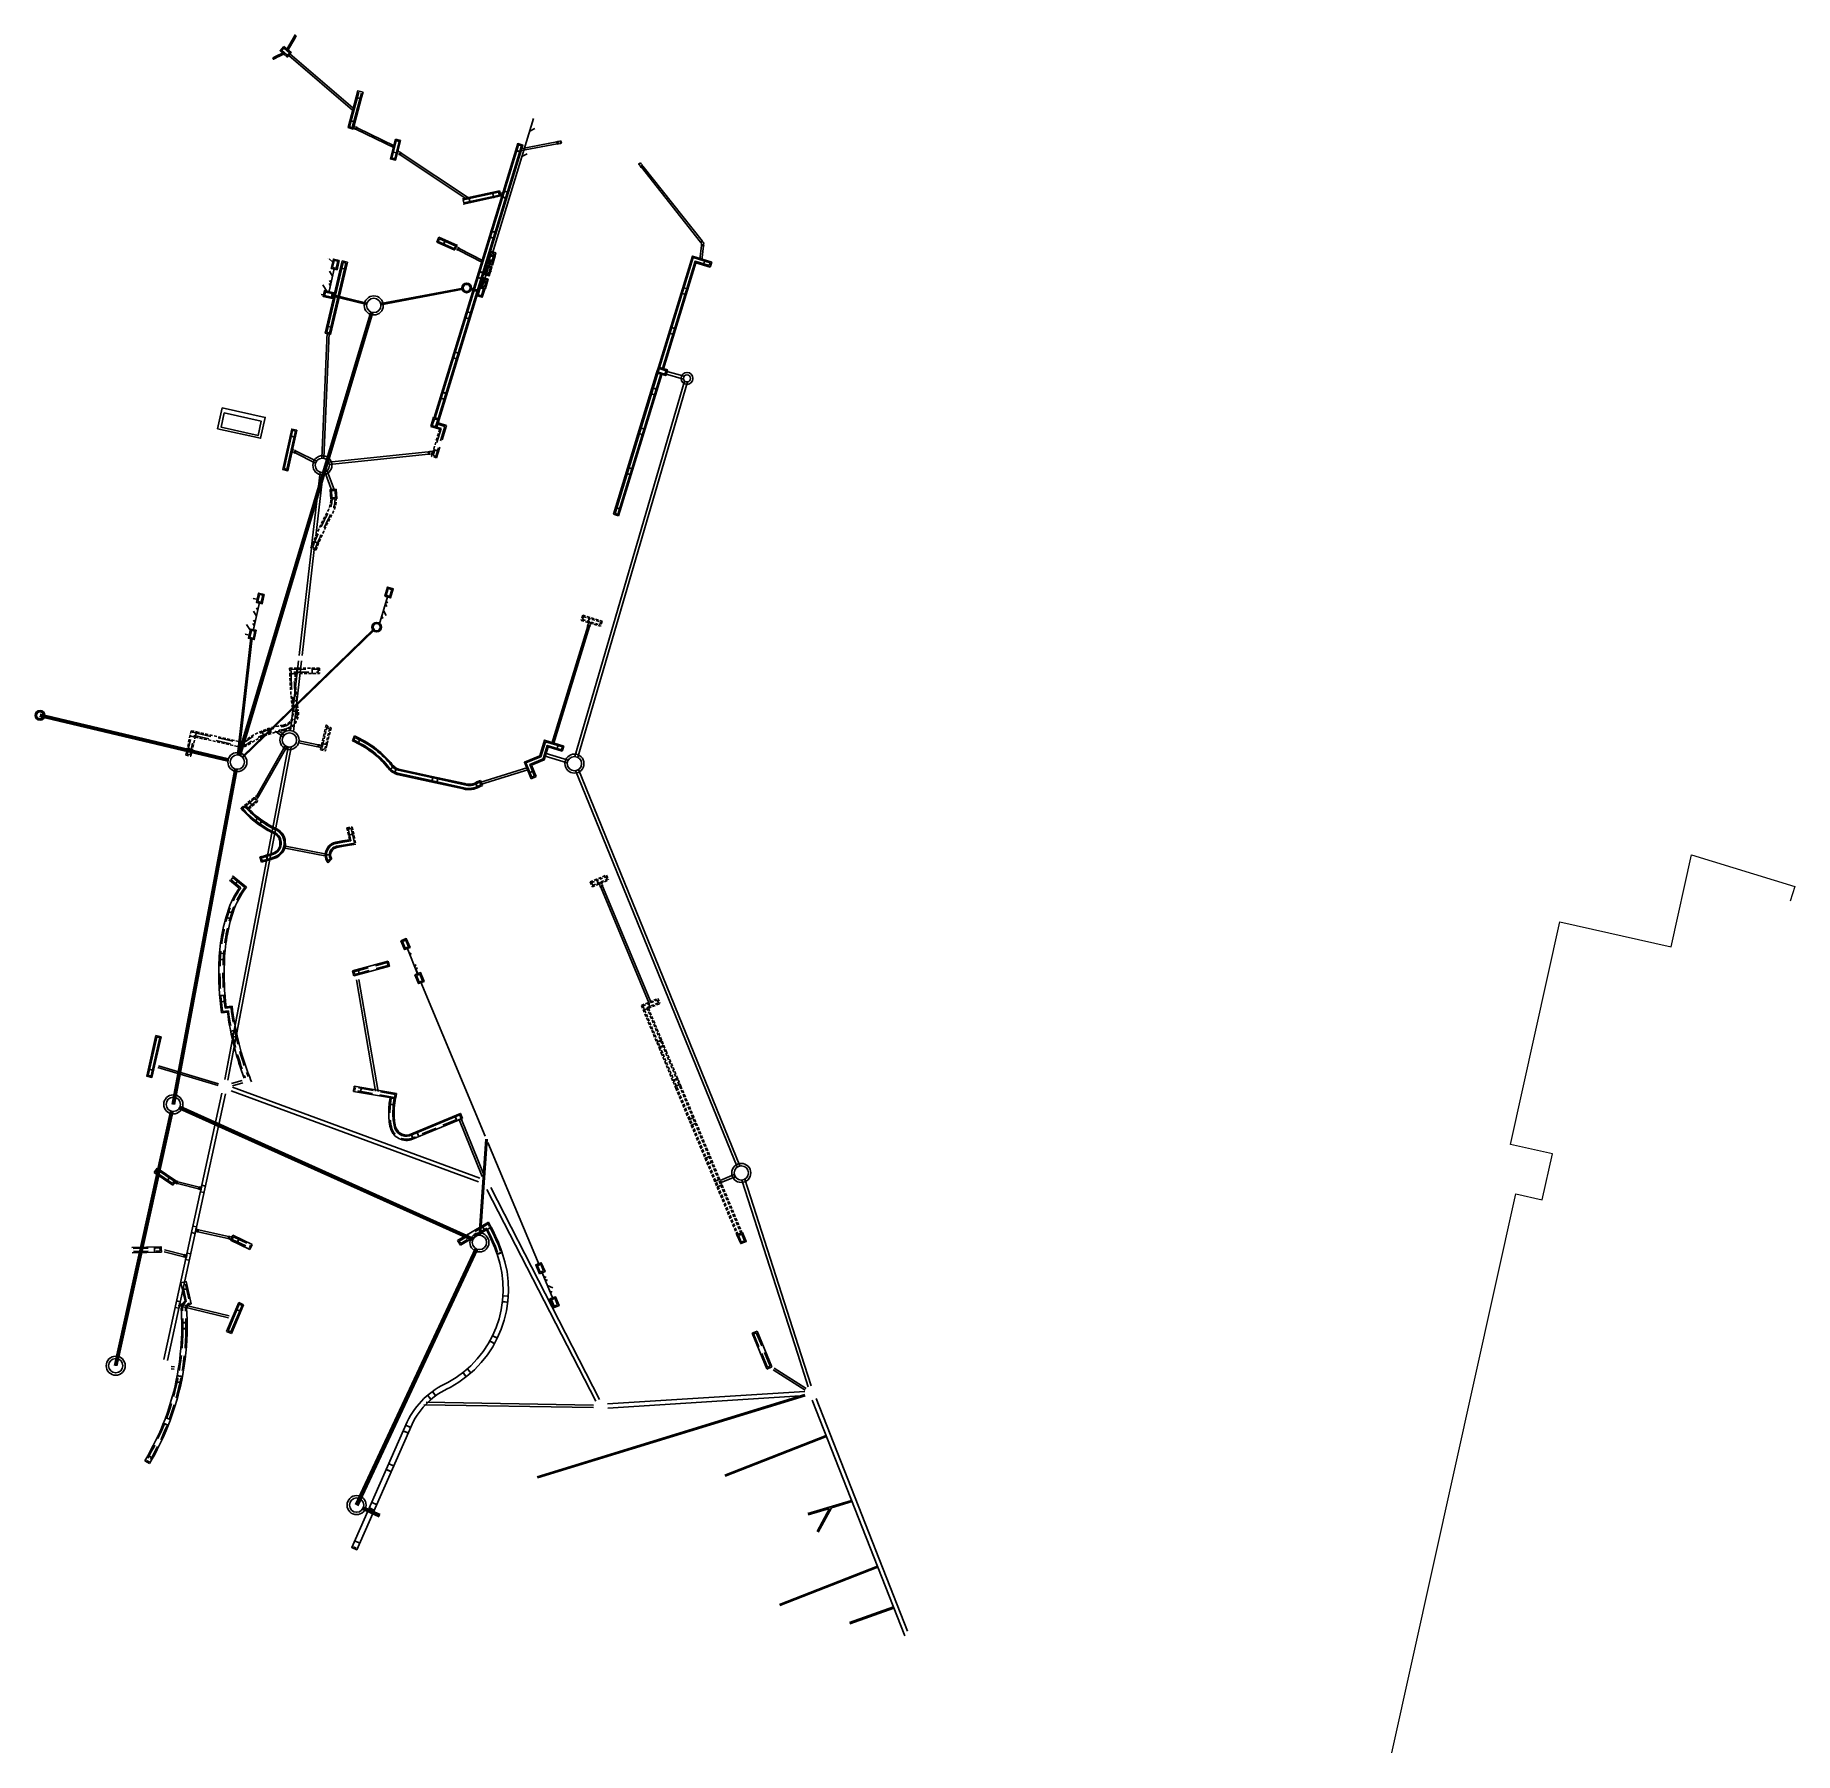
# Model space of a CAD drawing. Header units: millimetres. Extents: x 2471 to 2909, y 1327 to 1568.
# Drawn here: x 2761.5 to 2909.1, y 1423.6 to 1567.6 of the extents above; entities that cross this region are included whole.
import ezdxf

# ---------------------------------------------------------------- set-up
doc = ezdxf.new("R2010")
doc.units = ezdxf.units.MM
doc.linetypes.add('DASHED2', pattern=[0.375, 0.25, -0.125])
doc.linetypes.add('Xref_Canales Externos de drenaje detalle$0$DASHED2', pattern=[0.375, 0.25, -0.125])
doc.layers.add('0-block sanit', color=251, linetype='Continuous', lineweight=9)
doc.layers.add('Layer1', color=2, linetype='Continuous', lineweight=9)
for name, color, linetype in [('00-RED DE DESAGÜE AGUAS NEGRAS', 6, 'Continuous'), ('Caja de registro - Futura Ampliacion', 1, 'Continuous'), ('Canaleta poroyectada interior-Futura Ampliación', 1, 'DASHED2'), ('Canaleta Proyectada exterior', 1, 'Continuous'), ('Canaleta Proyectada exterior-Futura Amplaición', 1, 'Continuous'), ('SA-DP-19-TPCVP-Futura Ampliación', 6, 'Continuous'), ('SA-DP-CANALETA', 1, 'Continuous'), ('SA-DP-CANALETA-Futura Ampliación', 1, 'Continuous'), ('SA-SW-BZ-PR', 4, 'Continuous'), ('Xref alcantarillado. colector', 6, 'Continuous'), ('Xref_Canales Externos de drenaje detalle$0$Canaleta Proyectada exterior', 1, 'Continuous'), ('Xref_Canales Externos de drenaje detalle$0$Canaleta proyectada interior', 1, 'Xref_Canales Externos de drenaje detalle$0$DASHED2'), ('Xref_Canales Externos de drenaje detalle$0$SA-DP-19-TPCVP', 6, 'Continuous'), ('Xref_Canales Externos de drenaje detalle$0$SA-DP-CANALETA', 1, 'Continuous')]:
    doc.layers.add(name, color=color, linetype=linetype)

# ---------------------------------------------------------------- blocks, each defined once
blk = doc.blocks.new('xxxx')
at = {"layer": 'Caja de registro - Futura Ampliacion'}
for points in [[(227316.35, 8188210.94), (227316.03, 8188210.57), (227316.63, 8188210.04), (227316.96, 8188210.42)], [(227354.8, 8188111.45), (227354.34, 8188111.26), (227354.65, 8188110.52), (227355.11, 8188110.71)]]:
    blk.add_lwpolyline(points, close=True, dxfattribs=at)
at = {"layer": 'Caja de registro - Futura Ampliacion', "flags": 128}
for points in [[(227316.36, 8188210.8), (227316.17, 8188210.58), (227316.62, 8188210.19), (227316.82, 8188210.41)], [(227354.75, 8188111.32), (227354.47, 8188111.2), (227354.7, 8188110.65), (227354.98, 8188110.76)]]:
    blk.add_lwpolyline(points, close=True, dxfattribs=at)
at = {"layer": 'Caja de registro - Futura Ampliacion', "elevation": 0.78}
for points in [[(227347.75, 8188184.03), (227347.6, 8188183.55), (227348.36, 8188183.32), (227348.51, 8188183.8)], [(227328.66, 8188179.06), (227329.14, 8188178.92), (227329.37, 8188179.68), (227328.89, 8188179.83)], [(227320.28, 8188172.96), (227320.78, 8188173), (227320.72, 8188173.79), (227320.22, 8188173.76)]]:
    blk.add_lwpolyline(points, close=True, dxfattribs=at)
at = {"layer": 'Caja de registro - Futura Ampliacion', "elevation": 0.78, "flags": 128}
for points in [[(227347.81, 8188183.91), (227347.72, 8188183.62), (227348.3, 8188183.44), (227348.39, 8188183.73)], [(227328.78, 8188179.13), (227329.07, 8188179.04), (227329.25, 8188179.61), (227328.96, 8188179.7)], [(227320.37, 8188173.07), (227320.67, 8188173.09), (227320.63, 8188173.69), (227320.33, 8188173.66)]]:
    blk.add_lwpolyline(points, close=True, dxfattribs=at)
at = {"layer": 'Canaleta poroyectada interior-Futura Ampliación', "linetype": 'Continuous', "ltscale": 5, "flags": 128}
for points in [[(227317.17, 8188211.71), (227317.14, 8188211.67), (227317.26, 8188211.6)], [(227317.17, 8188211.71), (227317.2, 8188211.76)], [(227317.26, 8188211.6), (227317.28, 8188211.65), (227317.17, 8188211.71)], [(227317.23, 8188211.83), (227317.21, 8188211.78)], [(227317.28, 8188211.8), (227317.23, 8188211.83)], [(227317.24, 8188211.83), (227317.26, 8188211.88), (227317.38, 8188211.81)], [(227317.28, 8188211.65), (227317.31, 8188211.7)], [(227317.38, 8188211.81), (227317.35, 8188211.76), (227317.3, 8188211.79)], [(227317.35, 8188211.76), (227317.32, 8188211.71)], [(227322.17, 8188204.07), (227322.1, 8188204.11), (227322.19, 8188204.28)], [(227322.19, 8188204.28), (227322.26, 8188204.25), (227322.23, 8188204.18)], [(227322.21, 8188204.14), (227322.18, 8188204.07)], [(227322.18, 8188204.07), (227322.25, 8188204.04)], [(227322.26, 8188204.25), (227322.33, 8188204.21)], [(227322.34, 8188203.99), (227322.27, 8188204.03)], [(227322.5, 8188204.13), (227322.43, 8188204.16), (227322.34, 8188203.99)], [(227322.35, 8188203.99), (227322.42, 8188203.96), (227322.5, 8188204.13)], [(227322.43, 8188204.16), (227322.36, 8188204.2)], [(227317.04, 8188176.95), (227316.97, 8188176.98), (227317.05, 8188177.15)], [(227317.07, 8188177.02), (227317.04, 8188176.95)], [(227317.04, 8188176.95), (227317.11, 8188176.91)], [(227317.05, 8188177.15), (227317.12, 8188177.12), (227317.09, 8188177.05)], [(227317.12, 8188177.12), (227317.19, 8188177.08)], [(227317.21, 8188176.87), (227317.14, 8188176.9)], [(227317.36, 8188177), (227317.29, 8188177.04), (227317.21, 8188176.87)], [(227317.21, 8188176.86), (227317.28, 8188176.83), (227317.36, 8188177)], [(227317.29, 8188177.04), (227317.22, 8188177.07)]]:
    blk.add_lwpolyline(points, dxfattribs=at)
at = {"layer": 'Canaleta poroyectada interior-Futura Ampliación', "linetype": 'Continuous', "ltscale": 5, "elevation": 0.78, "flags": 128}
for points in [[(227315.41, 8188209.98), (227315.46, 8188210.01), (227315.48, 8188209.96)], [(227315.52, 8188209.89), (227315.47, 8188209.86), (227315.41, 8188209.98)], [(227315.46, 8188210.01), (227315.51, 8188210.03)], [(227315.5, 8188209.93), (227315.52, 8188209.89)], [(227315.52, 8188209.89), (227315.57, 8188209.91)], [(227315.58, 8188210.06), (227315.53, 8188210.04)], [(227315.63, 8188210.09), (227315.58, 8188210.06), (227315.64, 8188209.94)], [(227315.64, 8188209.94), (227315.59, 8188209.92)], [(227315.64, 8188209.94), (227315.69, 8188209.97), (227315.63, 8188210.09)], [(227316.36, 8188175.52), (227317.07, 8188178.72), (227317.32, 8188178.67)], [(227317.32, 8188178.67), (227316.6, 8188175.47), (227316.36, 8188175.52)]]:
    blk.add_lwpolyline(points, dxfattribs=at)
at = {"layer": 'Canaleta poroyectada interior-Futura Ampliación', "flags": 128}
for points, elevation in [([(227351.51, 8188192.6), (227351.52, 8188192.6), (227351.65, 8188193.03), (227351.64, 8188193.03), (227351.51, 8188192.6)], 0.78), ([(227351.55, 8188192.69), (227351.62, 8188192.93)], 0.78), ([(227350.08, 8188190.11), (227350.08, 8188190.12), (227349.65, 8188190.25), (227349.65, 8188190.24), (227350.08, 8188190.11)], 0.78), ([(227349.98, 8188190.15), (227349.74, 8188190.22)], 0.78), ([(227350.22, 8188190.59), (227350.23, 8188190.6), (227349.8, 8188190.73), (227349.79, 8188190.72), (227350.22, 8188190.59)], 0.78), ([(227350.13, 8188190.62), (227349.89, 8188190.7)], 0.78), ([(227349.05, 8188186.76), (227349.06, 8188186.77), (227348.63, 8188186.91), (227348.62, 8188186.89), (227349.05, 8188186.76)], 0.78), ([(227348.96, 8188186.8), (227348.72, 8188186.87)], 0.78), ([(227349.2, 8188187.24), (227349.2, 8188187.25), (227348.77, 8188187.38), (227348.77, 8188187.37), (227349.2, 8188187.24)], 0.78), ([(227349.11, 8188187.28), (227348.87, 8188187.35)], 0.78), ([(227347.65, 8188182.16), (227347.66, 8188182.18), (227347.23, 8188182.31), (227347.22, 8188182.3), (227347.65, 8188182.16)], 0.78), ([(227347.56, 8188182.2), (227347.32, 8188182.27)], 0.78), ([(227347.51, 8188181.69), (227347.51, 8188181.7), (227347.08, 8188181.83), (227347.08, 8188181.82), (227347.51, 8188181.69)], 0.78), ([(227347.41, 8188181.72), (227347.17, 8188181.8)], 0.78), ([(227316.87, 8188178.27), (227316.87, 8188178.25), (227317.3, 8188178.15), (227317.31, 8188178.17), (227316.87, 8188178.27)], 0.78), ([(227316.96, 8188178.24), (227317.21, 8188178.18)], 0.78), ([(227329.42, 8188178.83), (227328.72, 8188176.56)], 0.78), ([(227328.98, 8188177.94), (227328.98, 8188177.94)], 0.78), ([(227346.48, 8188178.34), (227346.49, 8188178.35), (227346.06, 8188178.48), (227346.05, 8188178.47), (227346.48, 8188178.34)], 0.78), ([(227346.39, 8188178.38), (227346.15, 8188178.45)], 0.78), ([(227346.63, 8188178.82), (227346.63, 8188178.83), (227346.2, 8188178.96), (227346.2, 8188178.95), (227346.63, 8188178.82)], 0.78), ([(227346.54, 8188178.85), (227346.3, 8188178.93)], 0.78), ([(227329.15, 8188176.43), (227328.72, 8188176.56)], 0.78), ([(227329.33, 8188176.99), (227329.33, 8188177.01), (227328.9, 8188177.14), (227328.9, 8188177.12), (227329.33, 8188176.99)], 0.78), ([(227329.23, 8188177.03), (227328.99, 8188177.1)], 0.78), ([(227329.23, 8188177.03), (227328.99, 8188177.1)], 0.78), ([(227345.46, 8188174.99), (227345.47, 8188175.01), (227345.03, 8188175.14), (227345.03, 8188175.12), (227345.46, 8188174.99)], 0.78), ([(227345.37, 8188175.03), (227345.13, 8188175.1)], 0.78), ([(227345.61, 8188175.47), (227345.61, 8188175.48), (227345.18, 8188175.62), (227345.18, 8188175.6), (227345.61, 8188175.47)], 0.78), ([(227345.51, 8188175.51), (227345.27, 8188175.58)], 0.78), ([(227320.38, 8188173.07), (227320.38, 8188172.96)], 0.78), ([(227320.62, 8188173.08), (227320.63, 8188172.96)], 0.78), ([(227344.59, 8188172.12), (227344.59, 8188172.14), (227344.16, 8188172.27), (227344.16, 8188172.25), (227344.59, 8188172.12)], 0.78), ([(227344.49, 8188172.16), (227344.25, 8188172.23)], 0.78), ([(227341.46, 8188163.1), (227341.39, 8188162.86)], 0.78), ([(227341.46, 8188163.1), (227342.9, 8188162.66)], 0.78), ([(227341.99, 8188163.04), (227341.97, 8188163.05), (227341.84, 8188162.62), (227341.86, 8188162.61), (227341.99, 8188163.04)], 0.78), ([(227341.39, 8188162.86), (227342.83, 8188162.42)], 0.78), ([(227342.9, 8188162.66), (227342.83, 8188162.42)], 0.78), ([(227317.45, 8188158.79), (227317.43, 8188158.79), (227317.44, 8188158.34), (227317.45, 8188158.34), (227317.45, 8188158.79)], -0.78), ([(227317.44, 8188158.69), (227317.44, 8188158.44)], -0.78), ([(227318.72, 8188158.8), (227318.71, 8188158.8), (227318.71, 8188158.35), (227318.73, 8188158.35), (227318.72, 8188158.8)], 0.78), ([(227318.72, 8188158.7), (227318.72, 8188158.45)], 0.78), ([(227316.84, 8188158.33), (227316.84, 8188158.31), (227317.29, 8188158.32), (227317.29, 8188158.34), (227316.84, 8188158.33)], 1.56), ([(227316.94, 8188158.32), (227317.19, 8188158.33)], 1.56), ([(227317.19, 8188158.44), (227317.44, 8188158.44)], -0.78), ([(227316.99, 8188156.02), (227316.99, 8188156), (227317.43, 8188156.06), (227317.43, 8188156.08), (227316.99, 8188156.02)], 0.78), ([(227317.05, 8188155.52), (227317.05, 8188155.51), (227317.5, 8188155.56), (227317.49, 8188155.58), (227317.05, 8188155.52)], 0.78), ([(227308.9, 8188152.99), (227308.91, 8188153.01), (227308.47, 8188153.1), (227308.47, 8188153.09), (227308.9, 8188152.99)], 0.78), ([(227309.02, 8188153.44), (227309.01, 8188153.45), (227308.91, 8188153.01), (227308.92, 8188153), (227309.02, 8188153.44)], 0.78), ([(227314.49, 8188153.51), (227314.47, 8188153.51), (227314.65, 8188153.09), (227314.66, 8188153.1), (227314.49, 8188153.51)], 0.78), ([(227314.99, 8188153.7), (227314.97, 8188153.69), (227315.11, 8188153.27), (227315.13, 8188153.27), (227314.99, 8188153.7)], 0.78), ([(227322.77, 8188152.86), (227322.75, 8188152.87), (227322.53, 8188152.48), (227322.55, 8188152.47), (227322.77, 8188152.86)], 0.78), ([(227308.68, 8188151.96), (227308.68, 8188151.97), (227308.24, 8188152.07), (227308.24, 8188152.06), (227308.68, 8188151.96)], 0.78), ([(227319.96, 8188152.36), (227319.96, 8188152.38), (227319.53, 8188152.48), (227319.52, 8188152.47), (227319.96, 8188152.36)], 0.78), ([(227319.86, 8188152.39), (227319.62, 8188152.45)], 0.78), ([(227339.36, 8188152.39), (227339.34, 8188152.4), (227339.21, 8188151.97), (227339.22, 8188151.96), (227339.36, 8188152.39)], 0.78), ([(227325.55, 8188150.56), (227325.54, 8188150.57), (227325.21, 8188150.26), (227325.22, 8188150.24), (227325.55, 8188150.56)], 0.78), ([(227325.81, 8188150.38), (227325.8, 8188150.38), (227325.59, 8188149.99), (227325.6, 8188149.98), (227325.81, 8188150.38)], 0.78), ([(227336.88, 8188150), (227336.89, 8188149.99), (227337.3, 8188150.16), (227337.3, 8188150.18), (227336.88, 8188150)], 0.78), ([(227329.27, 8188149.59), (227329.25, 8188149.6), (227329.16, 8188149.16), (227329.17, 8188149.15), (227329.27, 8188149.59)], 0.78), ([(227332.42, 8188149.18), (227332.41, 8188149.17), (227332.57, 8188148.75), (227332.58, 8188148.76), (227332.42, 8188149.18)], 0.78), ([(227314.19, 8188146.26), (227314.18, 8188146.27), (227313.9, 8188145.91), (227313.91, 8188145.9), (227314.19, 8188146.26)], 0.78), ([(227314.53, 8188146.01), (227314.52, 8188146.02), (227314.28, 8188145.64), (227314.29, 8188145.63), (227314.53, 8188146.01)], 0.78), ([(227322.19, 8188144.87), (227322.19, 8188144.88), (227321.75, 8188144.79), (227321.75, 8188144.77), (227322.19, 8188144.87)], 0.78), ([(227314.86, 8188143.09), (227314.84, 8188143.09), (227314.95, 8188142.65), (227314.97, 8188142.66), (227314.86, 8188143.09)], 0.78), ([(227319.81, 8188143.16), (227319.81, 8188143.15), (227320.26, 8188143.11), (227320.26, 8188143.12), (227319.81, 8188143.16)], 0.78), ([(227343.35, 8188141.3), (227343.44, 8188141.07)], 0.78), ([(227346.45, 8188130.45), (227347.66, 8188130.95)], 0), ([(227346.78, 8188130.31), (227347.75, 8188130.72)], 0), ([(227346.89, 8188130.74), (227346.88, 8188130.73), (227347.05, 8188130.32), (227347.07, 8188130.32), (227346.89, 8188130.74)], 0), ([(227347.66, 8188130.95), (227347.75, 8188130.72)], 0.78), ([(227346.45, 8188130.45), (227347.85, 8188127.09)], 0.78), ([(227347.61, 8188127.42), (227347.61, 8188127.41), (227348.03, 8188127.58), (227348.02, 8188127.6), (227347.61, 8188127.42)], 0.78), ([(227347.8, 8188126.96), (227347.8, 8188126.95), (227348.22, 8188127.12), (227348.21, 8188127.13), (227347.8, 8188126.96)], 0.78), ([(227348.95, 8188124.19), (227348.96, 8188124.18), (227349.37, 8188124.35), (227349.37, 8188124.37), (227348.95, 8188124.19)], 0.78), ([(227349.15, 8188123.72), (227349.16, 8188123.7), (227349.57, 8188123.88), (227349.57, 8188123.89), (227349.15, 8188123.72)], 0.75), ([(227350.31, 8188120.93), (227350.32, 8188120.92), (227350.73, 8188121.09), (227350.73, 8188121.11), (227350.31, 8188120.93)], 0.75), ([(227350.51, 8188120.46), (227350.51, 8188120.45), (227350.93, 8188120.62), (227350.92, 8188120.63), (227350.51, 8188120.46)], 0.72), ([(227351.67, 8188117.68), (227351.67, 8188117.66), (227352.09, 8188117.84), (227352.08, 8188117.85), (227351.67, 8188117.68)], 0.72), ([(227351.87, 8188117.2), (227351.87, 8188117.19), (227352.29, 8188117.36), (227352.28, 8188117.37), (227351.87, 8188117.2)], 0.69), ([(227352.47, 8188115.75), (227352.47, 8188115.74), (227352.89, 8188115.91), (227352.88, 8188115.93), (227352.47, 8188115.75)], 0.69), ([(227352.67, 8188115.28), (227352.67, 8188115.27), (227353.09, 8188115.44), (227353.08, 8188115.45), (227352.67, 8188115.28)], 0.66)]:
    blk.add_lwpolyline(points, dxfattribs=dict(at, elevation=elevation))
at = {"layer": 'Canaleta poroyectada interior-Futura Ampliación', "ltscale": 5, "flags": 128}
for points, elevation in [([(227329.25, 8188179.61), (227329.14, 8188179.28)], 0), ([(227329.24, 8188179.25), (227329.85, 8188179.06)], 0.78), ([(227329.27, 8188179.35), (227329.98, 8188179.13)], 0.78), ([(227329.52, 8188179.17), (227329.52, 8188179.17)], 0.78), ([(227328.71, 8188179.05), (227329.42, 8188178.83)], 0.78), ([(227329.54, 8188178.9), (227328.85, 8188176.62)], 0.78), ([(227329.85, 8188179.06), (227329.09, 8188176.55)], 0.78), ([(227329.97, 8188179.13), (227329.15, 8188176.43)], 0.78), ([(227329.17, 8188179.01), (227329.54, 8188178.9)], 0.78), ([(227329.84, 8188178.7), (227329.85, 8188178.7)], 0.78), ([(227329.09, 8188176.55), (227328.85, 8188176.62)], 0.78), ([(227316.93, 8188158.68), (227319.22, 8188158.7)], 0.78), ([(227316.93, 8188158.68), (227316.94, 8188158.43)], 0.78), ([(227317.19, 8188158.44), (227319.23, 8188158.45)], 0.78), ([(227308.23, 8188151.57), (227308.64, 8188153.42)], 0.78), ([(227308.23, 8188151.57), (227308.47, 8188151.51), (227308.83, 8188153.13)], 0.78), ([(227308.64, 8188153.42), (227308.98, 8188153.35)], 0.78), ([(227308.89, 8188153.37), (227308.89, 8188153.37)], 0.78), ([(227313.25, 8188147), (227314.03, 8188147.64)], 0.78), ([(227321.74, 8188145.3), (227321.96, 8188144.31)], 0.78), ([(227321.99, 8188145.35), (227322.26, 8188144.11)], 0.78)]:
    blk.add_lwpolyline(points, dxfattribs=dict(at, elevation=elevation))
at = {"layer": 'Canaleta poroyectada interior-Futura Ampliación', "linetype": 'Continuous', "ltscale": 5, "elevation": 0.78, "flags": 128}
blk.add_lwpolyline([(227317.44, 8188178.75), (227316.68, 8188175.35), (227316.24, 8188175.45), (227317, 8188178.84)], close=True, dxfattribs=at)
at = {"layer": 'Canaleta poroyectada interior-Futura Ampliación'}
for points, elevation in [([(227328.9, 8188177.12), (227329.33, 8188176.99)], 0.78), ([(227341.4, 8188163.22), (227341.27, 8188162.79)], 0.78), ([(227341.4, 8188163.22), (227343.02, 8188162.73)], 0.78), ([(227341.95, 8188162.95), (227341.88, 8188162.71)], 0.78), ([(227341.27, 8188162.79), (227342.89, 8188162.3)], 0.78), ([(227343.02, 8188162.73), (227342.89, 8188162.3)], 0.78), ([(227316.82, 8188158.78), (227319.32, 8188158.8)], 0.78), ([(227316.82, 8188158.78), (227316.84, 8188158.33)], 0.78), ([(227317.29, 8188158.34), (227319.33, 8188158.35)], 0.78), ([(227317.08, 8188156.02), (227317.33, 8188156.05)], 0.78), ([(227317.15, 8188155.53), (227317.4, 8188155.56)], 0.78), ([(227308.11, 8188151.49), (227308.57, 8188153.54)], 0.78), ([(227308.55, 8188153.45), (227308.55, 8188153.45)], 0.78), ([(227308.55, 8188151.4), (227308.91, 8188153.01)], 0.78), ([(227308.81, 8188153.02), (227308.56, 8188153.08)], 0.78), ([(227308.57, 8188153.54), (227309.01, 8188153.45)], 0.78), ([(227308.66, 8188153.52), (227308.66, 8188153.52)], 0.78), ([(227308.91, 8188153.47), (227308.91, 8188153.47)], 0.78), ([(227308.99, 8188153.35), (227308.94, 8188153.1)], 0.78), ([(227314.52, 8188153.42), (227314.62, 8188153.19)], 0.78), ([(227315.01, 8188153.6), (227315.09, 8188153.37)], 0.78), ([(227319.9, 8188154.04), (227319.4, 8188151.94)], 0.78), ([(227319.96, 8188153.84), (227319.52, 8188152.01)], 0.78), ([(227320.18, 8188153.71), (227319.76, 8188151.96)], 0.78), ([(227320.3, 8188153.78), (227319.83, 8188151.84)], 0.78), ([(227322.71, 8188152.78), (227322.59, 8188152.56)], 0.78), ([(227322.6, 8188152.56), (227322.72, 8188152.78)], 0.78), ([(227308.58, 8188151.99), (227308.34, 8188152.04)], 0.78), ([(227319.4, 8188151.94), (227319.83, 8188151.84)], 0.78), ([(227319.52, 8188152.01), (227319.76, 8188151.96)], 0.78), ([(227339.25, 8188152.06), (227339.33, 8188152.3)], 0.78), ([(227339.32, 8188152.3), (227339.25, 8188152.06)], 0.78), ([(227325.29, 8188150.31), (227325.47, 8188150.49)], 0.78), ([(227325.47, 8188150.49), (227325.29, 8188150.32)], 0.78), ([(227325.76, 8188150.29), (227325.64, 8188150.07)], 0.78), ([(227325.65, 8188150.07), (227325.76, 8188150.29)], 0.78), ([(227337.21, 8188150.14), (227336.98, 8188150.04)], 0.78), ([(227336.98, 8188150.04), (227337.21, 8188150.13)], 0.78), ([(227329.19, 8188149.25), (227329.25, 8188149.5)], 0.78), ([(227329.24, 8188149.5), (227329.19, 8188149.25)], 0.78), ([(227332.45, 8188149.08), (227332.54, 8188148.85)], 0.78), ([(227332.55, 8188148.85), (227332.46, 8188149.08)], 0.78), ([(227313.4, 8188146.98), (227314.1, 8188147.57)], 0.78), ([(227313.97, 8188145.98), (227314.13, 8188146.18)], 0.78), ([(227314.12, 8188146.18), (227313.97, 8188145.99)], 0.78), ([(227314.34, 8188145.72), (227314.48, 8188145.93)], 0.78), ([(227314.47, 8188145.93), (227314.34, 8188145.72)], 0.78), ([(227321.62, 8188145.39), (227321.84, 8188144.39)], 0.78), ([(227322.06, 8188145.47), (227322.38, 8188144.03)], 0.78), ([(227322.09, 8188144.86), (227321.85, 8188144.8)], 0.78), ([(227321.85, 8188144.8), (227322.1, 8188144.85)], 0.78), ([(227314.87, 8188142.99), (227314.93, 8188142.75)], 0.78), ([(227319.91, 8188143.14), (227320.16, 8188143.12)], 0.78), ([(227343.4, 8188141.43), (227343.57, 8188141.02)], 0.78), ([(227346.32, 8188130.5), (227347.8, 8188126.96)], 0.78), ([(227346.33, 8188130.5), (227347.71, 8188131.08)], 0), ([(227346.91, 8188130.26), (227347.88, 8188130.66)], 0), ([(227346.92, 8188130.64), (227347.02, 8188130.41)], 0), ([(227347.71, 8188131.08), (227347.88, 8188130.66)], 0.78), ([(227346.5, 8188130.09), (227346.82, 8188130.22)], 0), ([(227347.7, 8188127.45), (227347.93, 8188127.55)], 0.78), ([(227347.89, 8188126.99), (227348.13, 8188127.09)], 0.78), ([(227349.05, 8188124.22), (227349.28, 8188124.32)], 0.78), ([(227349.25, 8188123.75), (227349.48, 8188123.84)], 0.75), ([(227350.41, 8188120.97), (227350.64, 8188121.06)], 0.75), ([(227350.6, 8188120.49), (227350.84, 8188120.59)], 0.72), ([(227351.76, 8188117.71), (227351.99, 8188117.8)], 0.72), ([(227351.96, 8188117.23), (227352.19, 8188117.33)], 0.69), ([(227352.57, 8188115.79), (227352.8, 8188115.88)], 0.69), ([(227352.76, 8188115.31), (227352.99, 8188115.41)], 0.66)]:
    blk.add_lwpolyline(points, dxfattribs=dict(at, elevation=elevation))
at = {"layer": 'Canaleta poroyectada interior-Futura Ampliación', "flags": 128}
for points in [[(227318.61, 8188168.85, -0.031516), (227320.05, 8188172.02, 0.122653), (227320.28, 8188172.96)], [(227319.03, 8188168.69, -0.031516), (227320.44, 8188171.81, 0.126155), (227320.73, 8188172.99, 0.122653)]]:
    blk.add_lwpolyline(points, format="xyb", dxfattribs=at)
at = {"layer": 'Canaleta poroyectada interior-Futura Ampliación', "ltscale": 5, "flags": 128}
for points in [[(227318.74, 8188168.91, -0.030606), (227320.13, 8188171.97, 0.123469), (227320.38, 8188172.96)], [(227318.98, 8188168.82, -0.030598), (227320.36, 8188171.86, 0.122653), (227320.63, 8188172.96)]]:
    blk.add_lwpolyline(points, format="xyb", dxfattribs=at)
at = {"layer": 'Canaleta poroyectada interior-Futura Ampliación', "flags": 128}
for points in [[(227319.03, 8188168.69), (227318.61, 8188168.85)], [(227318.65, 8188168.95), (227318.65, 8188168.95)], [(227318.84, 8188169.43), (227318.83, 8188169.42), (227319.25, 8188169.25), (227319.26, 8188169.27), (227318.84, 8188169.43)], [(227318.93, 8188169.39), (227319.16, 8188169.29)], [(227318.98, 8188168.82), (227319.16, 8188169.29)], [(227328.85, 8188149.68), (227328.84, 8188149.69), (227328.74, 8188149.25), (227328.76, 8188149.24), (227328.85, 8188149.68)], [(227313.7, 8188147.23), (227313.71, 8188147.24), (227313.42, 8188147.59), (227313.41, 8188147.58), (227313.7, 8188147.23)], [(227342.15, 8188140.8), (227343.35, 8188141.3)], [(227342.15, 8188140.8), (227342.24, 8188140.57)], [(227342.24, 8188140.57), (227343.44, 8188141.07)], [(227342.58, 8188141.09), (227342.57, 8188141.09), (227342.74, 8188140.67), (227342.76, 8188140.68), (227342.58, 8188141.09)], [(227346.78, 8188130.31), (227348.31, 8188126.64), (227349.54, 8188123.7), (227354.7, 8188111.3)], [(227347.85, 8188127.09), (227348.08, 8188126.54), (227349.31, 8188123.6), (227354.47, 8188111.2)]]:
    blk.add_lwpolyline(points, dxfattribs=at)
at = {"layer": 'Canaleta poroyectada interior-Futura Ampliación'}
blk.add_lwpolyline([(227318.66, 8188168.94), (227318.66, 8188168.94)], close=True, dxfattribs=at)
at = {"layer": 'Canaleta poroyectada interior-Futura Ampliación', "ltscale": 5, "flags": 128}
for points in [[(227318.98, 8188168.82), (227318.74, 8188168.91)], [(227312.89, 8188147.02), (227313.86, 8188147.82)]]:
    blk.add_lwpolyline(points, dxfattribs=at)
at = {"layer": 'Canaleta poroyectada interior-Futura Ampliación', "ltscale": 5, "elevation": 0.78, "flags": 128}
for points in [[(227319.22, 8188158.7, 0.00248), (227319.23, 8188158.45, 0.00248)], [(227308.83, 8188153.13), (227312.64, 8188152.27, 0.163458), (227313.33, 8188152.47, -0.123861), (227316.34, 8188153.65, 0.419086), (227317.44, 8188155.27, -0.029763), (227317.19, 8188158.31, -0.025357)], [(227309, 8188153.34), (227312.68, 8188152.52, 0.156747), (227313.19, 8188152.67, -0.123486), (227316.3, 8188153.9, 0.419215), (227317.19, 8188155.23, -0.02971), (227316.94, 8188158.31, -0.025323)], [(227321.74, 8188145.3, 0.008843), (227321.99, 8188145.35, 0.008843)]]:
    blk.add_lwpolyline(points, format="xyb", dxfattribs=at)
at = {"layer": 'Canaleta poroyectada interior-Futura Ampliación', "elevation": 0.78}
for points in [[(227319.32, 8188158.8, 0.005909), (227319.33, 8188158.35, 0.003881)], [(227308.91, 8188153.01), (227312.63, 8188152.17, 0.165549), (227313.39, 8188152.38, -0.124006), (227316.36, 8188153.55, 0.419049), (227317.53, 8188155.29, -0.029624), (227317.28, 8188158.32, -0.025234)], [(227309.02, 8188153.44), (227312.69, 8188152.62, 0.153191), (227313.13, 8188152.75, -0.12333), (227316.29, 8188154, 0.419287), (227317.09, 8188155.21, -0.03134), (227316.84, 8188158.33, -0.025351)], [(227319.9, 8188154.04, 0.167629), (227320.3, 8188153.78, -0.413041)], [(227319.96, 8188153.84, 0.078695), (227320.18, 8188153.71)], [(227308.11, 8188151.49), (227308.55, 8188151.4, -0.120675)], [(227321.62, 8188145.39, 0.016148), (227322.06, 8188145.47, -2.977567)]]:
    blk.add_lwpolyline(points, format="xyb", dxfattribs=at)
at = {"layer": 'Canaleta poroyectada interior-Futura Ampliación'}
for points in [[(227328.82, 8188149.59), (227328.77, 8188149.34)], [(227328.78, 8188149.34), (227328.83, 8188149.59)], [(227312.75, 8188147.04), (227313.87, 8188147.96)], [(227312.81, 8188146.96), (227312.81, 8188146.96)], [(227313.64, 8188147.32), (227313.48, 8188147.51)], [(227314.1, 8188147.57), (227314.17, 8188147.62)], [(227342.02, 8188140.86), (227343.4, 8188141.43)], [(227342.02, 8188140.86), (227342.19, 8188140.44)], [(227342.19, 8188140.44), (227343.57, 8188141.02)], [(227342.61, 8188141), (227342.71, 8188140.77)], [(227346.91, 8188130.26), (227348.4, 8188126.68), (227349.63, 8188123.74), (227354.76, 8188111.43)]]:
    blk.add_lwpolyline(points, dxfattribs=at)
for points in [[(227312.75, 8188147.04, 0.017074), (227313.05, 8188146.7, -2.035348)], [(227313.87, 8188147.96, 0.023125), (227314.17, 8188147.62, -2.525622)], [(227347.8, 8188126.96), (227347.99, 8188126.51), (227349.21, 8188123.56), (227354.34, 8188111.26, -0.114451)]]:
    blk.add_lwpolyline(points, format="xyb", dxfattribs=at)
at = {"layer": 'Canaleta Proyectada exterior', "elevation": 0.78}
for points in [[(227321.23, 8188192.94), (227319.81, 8188186.89)], [(227321.3, 8188192.82), (227319.93, 8188186.96)], [(227321.55, 8188192.76), (227320.18, 8188186.9)], [(227321.67, 8188192.84), (227320.25, 8188186.78)], [(227321.21, 8188192.84), (227321.21, 8188192.84)], [(227321.67, 8188192.84), (227321.23, 8188192.94)], [(227321.55, 8188192.76), (227321.3, 8188192.82)], [(227321.33, 8188192.92), (227321.32, 8188192.92)], [(227321.57, 8188192.86), (227321.57, 8188192.86)], [(227352.22, 8188192.85), (227350.6, 8188193.35), (227347.75, 8188184.03)], [(227352.1, 8188192.79), (227350.66, 8188193.22), (227347.85, 8188184)], [(227352.02, 8188192.55), (227350.83, 8188192.91), (227348.09, 8188183.93)], [(227352.09, 8188192.42), (227350.89, 8188192.79), (227348.18, 8188183.9)], [(227351.59, 8188192.84), (227351.52, 8188192.6)], [(227351.52, 8188192.6), (227351.52, 8188192.6)], [(227352.1, 8188192.79), (227352.02, 8188192.55)], [(227352.22, 8188192.85), (227352.09, 8188192.42)], [(227319.81, 8188186.89), (227320.25, 8188186.78)], [(227319.93, 8188186.96), (227320.18, 8188186.9)], [(227319.93, 8188186.96), (227320.18, 8188186.9)], [(227347.6, 8188183.55), (227343.98, 8188171.69)], [(227347.7, 8188183.52), (227344.11, 8188171.75)], [(227347.94, 8188183.45), (227344.35, 8188171.68)], [(227348.03, 8188183.42), (227344.41, 8188171.55)], [(227344.41, 8188171.55), (227343.98, 8188171.69)], [(227344.35, 8188171.68), (227344.11, 8188171.75)], [(227322.09, 8188152.7), (227322.27, 8188153.11)], [(227322.22, 8188152.75), (227322.32, 8188152.97)], [(227322.36, 8188153.06), (227322.36, 8188153.07)], [(227337.09, 8188149.51), (227336.51, 8188150.9), (227337.8, 8188151.43), (227338.2, 8188152.75), (227339.83, 8188152.25)], [(227337.14, 8188149.64), (227336.64, 8188150.84), (227337.88, 8188151.36), (227338.27, 8188152.62), (227339.7, 8188152.18)], [(227337.37, 8188149.74), (227336.97, 8188150.71), (227338.09, 8188151.17), (227338.43, 8188152.31), (227339.63, 8188151.94)], [(227337.5, 8188149.69), (227337.1, 8188150.66), (227338.17, 8188151.1), (227338.5, 8188152.19), (227339.69, 8188151.82)], [(227339.22, 8188151.96), (227339.22, 8188151.96)], [(227339.25, 8188152.06), (227339.32, 8188152.3)], [(227339.7, 8188152.18), (227339.63, 8188151.94)], [(227339.69, 8188151.82), (227339.83, 8188152.25)], [(227337.21, 8188150.13), (227336.98, 8188150.03)], [(227337.5, 8188149.69), (227337.09, 8188149.51)], [(227337.37, 8188149.74), (227337.14, 8188149.64)], [(227332.73, 8188149.32), (227332.73, 8188149.32)], [(227332.86, 8188149), (227332.77, 8188149.23)], [(227332.99, 8188148.94), (227332.82, 8188149.36)], [(227332.86, 8188149.27), (227332.86, 8188149.27)], [(227332.95, 8188149.04), (227332.95, 8188149.04)], [(227314.32, 8188142.95), (227314.46, 8188142.52)], [(227314.45, 8188142.88), (227314.53, 8188142.64)], [(227320.06, 8188142.46), (227320.36, 8188142.79)], [(227320.07, 8188142.61), (227320.24, 8188142.8)], [(227334.54, 8188109.76), (227334.31, 8188109.66)], [(227335.02, 8188105.62), (227334.77, 8188105.65)], [(227335.07, 8188106.12), (227334.82, 8188106.14)], [(227334.16, 8188102.64), (227333.93, 8188102.75)], [(227333.92, 8188102.18), (227333.7, 8188102.3)], [(227331.57, 8188099.43), (227331.42, 8188099.63)], [(227331.96, 8188099.75), (227331.8, 8188099.94)], [(227329.02, 8188097.84), (227328.87, 8188098.04)], [(227328.62, 8188097.52), (227328.46, 8188097.71)]]:
    blk.add_lwpolyline(points, dxfattribs=at)
at = {"layer": 'Canaleta Proyectada exterior'}
for points in [[(227319.52, 8188176.4), (227319.98, 8188186.95)], [(227319.68, 8188176.39), (227320.13, 8188186.91)], [(227340.11, 8188150.84), (227338.16, 8188151.43)], [(227340.18, 8188151.07), (227338.24, 8188151.67)]]:
    blk.add_lwpolyline(points, dxfattribs=at)
at = {"layer": 'Canaleta Proyectada exterior', "elevation": 0.78}
for points in [[(227319.91, 8188186.86), (227319.91, 8188186.86)], [(227320.27, 8188186.88), (227320.27, 8188186.88)], [(227320.27, 8188186.88), (227320.27, 8188186.88)], [(227338.4, 8188152.45), (227338.4, 8188152.45)], [(227337.05, 8188149.61), (227337.05, 8188149.61)]]:
    blk.add_lwpolyline(points, close=True, dxfattribs=at)
at = {"layer": 'Canaleta Proyectada exterior', "color": 3, "elevation": 0.78}
blk.add_lwpolyline([(227311.33, 8188180.2), (227314.45, 8188179.5), (227314.19, 8188178.31), (227311.07, 8188179.01), (227311.33, 8188180.2)], dxfattribs=at)
at = {"layer": 'Canaleta Proyectada exterior', "elevation": 0.78}
for points in [[(227322.09, 8188152.7, -0.048911), (227323.66, 8188151.78, -0.050659), (227324.93, 8188150.6, 0.183035), (227325.84, 8188149.88), (227328.67, 8188149.26), (227331.4, 8188148.66, 0.206666), (227332.74, 8188148.84), (227332.99, 8188148.94)], [(227322.13, 8188152.79, -0.000072), (227322.13, 8188152.79, -0.000072)], [(227322.22, 8188152.75, -0.046205), (227323.72, 8188151.87, -0.050964), (227325.01, 8188150.66, 0.183785), (227325.86, 8188149.98), (227328.69, 8188149.36), (227331.42, 8188148.76, 0.208289), (227332.69, 8188148.93), (227332.86, 8188149)], [(227322.23, 8188153.02, -0.00002), (227322.23, 8188153.02, -0.00002)], [(227322.27, 8188153.11, -0.049042), (227323.92, 8188152.15, -0.052065), (227325.3, 8188150.87, 0.187036), (227325.96, 8188150.32), (227328.76, 8188149.7), (227331.51, 8188149.1, 0.215444), (227332.53, 8188149.24), (227332.82, 8188149.36)], [(227322.32, 8188152.97, -0.0464), (227323.87, 8188152.07, -0.051744), (227325.22, 8188150.81, 0.185986), (227325.93, 8188150.22), (227328.74, 8188149.61), (227331.49, 8188149, 0.213116), (227332.58, 8188149.15), (227332.77, 8188149.23)], [(227312.75, 8188147.02, 0.072227), (227314.36, 8188145.59, 0.049219), (227315.4, 8188144.97, -0.321742), (227316.01, 8188144.17, -0.317579), (227315.56, 8188143.33, -0.034896), (227314.32, 8188142.95)], [(227312.83, 8188147.08, 0.072317), (227314.42, 8188145.67, 0.049037), (227315.44, 8188145.06, -0.318295), (227316.11, 8188144.18, -0.317713), (227315.6, 8188143.24, -0.032126), (227314.45, 8188142.88, -0.032126)], [(227313.02, 8188147.24, 0.072554), (227314.56, 8188145.87, 0.048627), (227315.53, 8188145.29, -0.311802), (227316.36, 8188144.2, -0.318149), (227315.7, 8188143.01, -0.031927), (227314.53, 8188142.64, -0.031927)], [(227313.09, 8188147.31, 0.072654), (227314.62, 8188145.96, 0.048478), (227315.57, 8188145.39, -0.309783), (227316.46, 8188144.21, -0.318334), (227315.74, 8188142.92, -0.034414), (227314.46, 8188142.52, -0.034414)], [(227321.84, 8188144.39), (227321.27, 8188144.3), (227320.7, 8188144.19, 0.359428), (227319.81, 8188143.13, 0.194169), (227320.06, 8188142.45, 0.194169)], [(227321.96, 8188144.31), (227321.29, 8188144.2), (227320.72, 8188144.09, 0.359714), (227319.91, 8188143.13, 0.160514), (227320.07, 8188142.61, 0.160514)], [(227322.26, 8188144.11), (227321.33, 8188143.95), (227320.76, 8188143.85, 0.360793), (227320.16, 8188143.13, 0.136991), (227320.24, 8188142.8, 0.112024)], [(227322.38, 8188144.03), (227321.35, 8188143.85), (227320.78, 8188143.75, 0.36148), (227320.26, 8188143.13, 0.172061), (227320.36, 8188142.79, 0.152286)], [(227314.47, 8188142.81, -0.000145), (227314.47, 8188142.81)], [(227320.13, 8188142.53, 0.000846), (227320.13, 8188142.53)], [(227320.18, 8188142.59, 0.000952), (227320.18, 8188142.59)], [(227320.25, 8188142.66, 0.001131), (227320.25, 8188142.66)], [(227320.3, 8188142.72, 0.000001), (227320.3, 8188142.72)], [(227334.22, 8188109.65, -0.37009), (227330.08, 8188098.87, 0.175294), (227326.68, 8188095.57), (227322.04, 8188085.02), (227322.45, 8188084.84), (227327.09, 8188095.38, -0.175578), (227330.28, 8188098.46, 0.371374), (227334.63, 8188109.82, 0.041649), (227333.72, 8188111.9, 2407.576527)], [(227333.33, 8188111.67, -0.041404), (227334.22, 8188109.65)], [(227333.4, 8188111.72, -0.040898), (227334.27, 8188109.78)], [(227333.65, 8188111.82, -0.041948), (227334.52, 8188109.88)]]:
    blk.add_lwpolyline(points, format="xyb", dxfattribs=at)
at = {"layer": 'Canaleta Proyectada exterior', "elevation": 0.78, "flags": 128}
for points in [[(227334.64, 8188109.79), (227334.63, 8188109.8), (227334.22, 8188109.63), (227334.22, 8188109.62), (227334.64, 8188109.79)], [(227335.12, 8188105.6), (227335.12, 8188105.61), (227334.67, 8188105.66), (227334.67, 8188105.65), (227335.12, 8188105.6)], [(227335.17, 8188106.11), (227335.17, 8188106.12), (227334.72, 8188106.15), (227334.72, 8188106.14), (227335.17, 8188106.11)], [(227334.24, 8188102.59), (227334.25, 8188102.61), (227333.85, 8188102.8), (227333.84, 8188102.79), (227334.24, 8188102.59)], [(227334, 8188102.13), (227334.01, 8188102.14), (227333.61, 8188102.36), (227333.61, 8188102.35), (227334, 8188102.13)], [(227331.63, 8188099.35), (227331.64, 8188099.36), (227331.36, 8188099.71), (227331.35, 8188099.7), (227331.63, 8188099.35)], [(227332.02, 8188099.67), (227332.03, 8188099.68), (227331.73, 8188100.02), (227331.72, 8188100.01), (227332.02, 8188099.67)], [(227329.07, 8188097.75), (227329.08, 8188097.76), (227328.81, 8188098.12), (227328.8, 8188098.11), (227329.07, 8188097.75)], [(227328.68, 8188097.44), (227328.69, 8188097.45), (227328.4, 8188097.79), (227328.38, 8188097.78), (227328.68, 8188097.44)]]:
    blk.add_lwpolyline(points, dxfattribs=at)
at = {"layer": 'Canaleta Proyectada exterior-Futura Amplaición', "flags": 128}
for points in [[(227322.86, 8188206.66), (227322.15, 8188204), (227321.72, 8188204.13), (227322.54, 8188207.2), (227322.98, 8188207.09)], [(227322.4, 8188206.66), (227322.39, 8188206.65), (227322.83, 8188206.53), (227322.83, 8188206.54), (227322.4, 8188206.66)], [(227322.49, 8188206.63), (227322.73, 8188206.56)], [(227321.88, 8188204.71), (227321.87, 8188204.7), (227322.31, 8188204.58), (227322.31, 8188204.6), (227321.88, 8188204.71)], [(227321.97, 8188204.68), (227322.21, 8188204.62)], [(227322.08, 8188204.13), (227321.84, 8188204.2)], [(227334.43, 8188198.83), (227331.31, 8188198.15)], [(227331.39, 8188197.71), (227334.53, 8188198.39)], [(227333.85, 8188198.7), (227333.84, 8188198.7), (227333.93, 8188198.26), (227333.95, 8188198.26), (227333.85, 8188198.7)], [(227333.87, 8188198.6), (227333.92, 8188198.36)]]:
    blk.add_lwpolyline(points, dxfattribs=at)
at = {"layer": 'Canaleta Proyectada exterior-Futura Amplaición', "ltscale": 5, "flags": 128}
for points in [[(227322.62, 8188207.1), (227321.84, 8188204.2)], [(227322.86, 8188207.02), (227322.08, 8188204.13)], [(227334.35, 8188198.71), (227331.38, 8188198.07)], [(227334.41, 8188198.47), (227331.43, 8188197.82)]]:
    blk.add_lwpolyline(points, dxfattribs=at)
at = {"layer": 'Canaleta Proyectada exterior-Futura Amplaición'}
for points in [[(227322.39, 8188206.65), (227322.83, 8188206.53)], [(227322.98, 8188207.09), (227322.86, 8188206.66)], [(227333.87, 8188198.6), (227333.92, 8188198.36)], [(227334.33, 8188198.81), (227334.34, 8188198.79)], [(227334.35, 8188198.71), (227334.41, 8188198.47)], [(227334.43, 8188198.83), (227334.53, 8188198.39)], [(227334.43, 8188198.37), (227334.43, 8188198.37)], [(227334.76, 8188198.49), (227334.76, 8188198.49)]]:
    blk.add_lwpolyline(points, dxfattribs=at)
at = {"layer": 'Canaleta Proyectada exterior-Futura Amplaición', "flags": 128}
for points, elevation in [([(227325.69, 8188203.15), (227325.27, 8188201.5), (227325.71, 8188201.4), (227326.13, 8188203.05)], 0), ([(227334.72, 8188198.74), (227335.95, 8188202.79), (227336.38, 8188202.66), (227329.27, 8188179.35)], 0), ([(227325.42, 8188202.09), (227325.42, 8188202.08), (227325.86, 8188201.97), (227325.86, 8188201.98), (227325.42, 8188202.09)], -1.55), ([(227325.52, 8188202.06), (227325.76, 8188202)], -1.55), ([(227336.2, 8188202.07), (227336.21, 8188202.09), (227335.78, 8188202.22), (227335.77, 8188202.2), (227336.2, 8188202.07)], 0), ([(227336.11, 8188202.11), (227335.87, 8188202.18)], 0), ([(227334.72, 8188198.74), (227328.94, 8188179.81)], 0), ([(227335.18, 8188198.7), (227335.17, 8188198.69), (227334.74, 8188198.82), (227334.74, 8188198.83), (227335.18, 8188198.7)], 0), ([(227335.08, 8188198.72), (227334.84, 8188198.8)], 0), ([(227331.86, 8188198.27), (227331.84, 8188198.27), (227331.94, 8188197.83), (227331.95, 8188197.83), (227331.86, 8188198.27)], -0.78), ([(227331.87, 8188198.17), (227331.92, 8188197.93)], -0.78), ([(227335.02, 8188198.19), (227335.02, 8188198.21), (227334.59, 8188198.34), (227334.59, 8188198.33), (227335.02, 8188198.19)], 0), ([(227334.93, 8188198.23), (227334.69, 8188198.3)], 0), ([(227333.71, 8188195.46), (227334.14, 8188195.33)], 0), ([(227334.15, 8188195.33), (227334.14, 8188195.31), (227333.71, 8188195.44), (227333.71, 8188195.46), (227334.15, 8188195.33)], 0), ([(227334.05, 8188195.35), (227333.81, 8188195.42)], 0), ([(227329.35, 8188194.5), (227329.35, 8188194.5)], -0.78), ([(227329.9, 8188194.69), (227329.89, 8188194.7), (227329.7, 8188194.29), (227329.72, 8188194.28), (227329.9, 8188194.69)], -0.78), ([(227329.85, 8188194.6), (227329.75, 8188194.37)], -0.78), ([(227333.99, 8188194.82), (227333.99, 8188194.83), (227333.56, 8188194.96), (227333.56, 8188194.95), (227333.99, 8188194.82)], 0), ([(227333.57, 8188194.99), (227333.57, 8188194.99)], 0), ([(227333.9, 8188194.86), (227333.66, 8188194.93)], 0), ([(227333.9, 8188194.86), (227333.66, 8188194.93)], 0), ([(227321.53, 8188192.26), (227321.53, 8188192.25), (227321.09, 8188192.35), (227321.09, 8188192.36), (227321.53, 8188192.26)], 0.78), ([(227321.43, 8188192.28), (227321.19, 8188192.33)], 0.78), ([(227332.96, 8188191.44), (227332.96, 8188191.46), (227332.53, 8188191.59), (227332.53, 8188191.57), (227332.96, 8188191.44)], 0), ([(227332.54, 8188191.61), (227332.54, 8188191.61)], 0), ([(227332.87, 8188191.48), (227332.63, 8188191.55)], 0), ([(227332.87, 8188191.48), (227332.63, 8188191.55)], 0), ([(227332.68, 8188192.08), (227333.11, 8188191.95)], 0), ([(227333.12, 8188191.95), (227333.11, 8188191.93), (227332.68, 8188192.07), (227332.68, 8188192.08), (227333.12, 8188191.95)], 0), ([(227333.02, 8188191.97), (227332.78, 8188192.04)], 0), ([(227331.93, 8188188.07), (227331.93, 8188188.08), (227331.5, 8188188.21), (227331.5, 8188188.2), (227331.93, 8188188.07)], 0), ([(227331.51, 8188188.24), (227331.51, 8188188.24)], 0), ([(227331.84, 8188188.1), (227331.6, 8188188.18)], 0), ([(227331.84, 8188188.1), (227331.6, 8188188.18)], 0), ([(227331.65, 8188188.7), (227332.08, 8188188.57)], 0), ([(227332.08, 8188188.57), (227332.08, 8188188.56), (227331.65, 8188188.69), (227331.65, 8188188.7), (227332.08, 8188188.57)], 0), ([(227331.99, 8188188.59), (227331.75, 8188188.67)], 0), ([(227320.39, 8188187.37), (227320.39, 8188187.36), (227319.95, 8188187.46), (227319.95, 8188187.48), (227320.39, 8188187.37)], 0.78), ([(227320.29, 8188187.39), (227320.05, 8188187.45)], 0.78), ([(227330.62, 8188185.33), (227331.05, 8188185.2)], 0), ([(227331.05, 8188185.2), (227331.05, 8188185.18), (227330.62, 8188185.31), (227330.62, 8188185.33), (227331.05, 8188185.2)], 0), ([(227330.96, 8188185.22), (227330.72, 8188185.29)], 0), ([(227330.9, 8188184.69), (227330.9, 8188184.7), (227330.47, 8188184.84), (227330.47, 8188184.82), (227330.9, 8188184.69)], 0), ([(227330.48, 8188184.86), (227330.48, 8188184.86)], 0), ([(227330.81, 8188184.73), (227330.57, 8188184.8)], 0), ([(227330.81, 8188184.73), (227330.57, 8188184.8)], 0), ([(227329.87, 8188181.31), (227329.87, 8188181.33), (227329.44, 8188181.46), (227329.44, 8188181.44), (227329.87, 8188181.31)], 0), ([(227329.45, 8188181.48), (227329.45, 8188181.48)], 0), ([(227329.78, 8188181.35), (227329.54, 8188181.42)], 0), ([(227329.78, 8188181.35), (227329.54, 8188181.42)], 0), ([(227329.59, 8188181.95), (227330.02, 8188181.82)], 0), ([(227330.02, 8188181.82), (227330.02, 8188181.81), (227329.59, 8188181.94), (227329.59, 8188181.95), (227330.02, 8188181.82)], 0), ([(227329.93, 8188181.84), (227329.69, 8188181.91)], 0)]:
    blk.add_lwpolyline(points, dxfattribs=dict(at, elevation=elevation))
at = {"layer": 'Canaleta Proyectada exterior-Futura Amplaición', "ltscale": 5, "flags": 128}
for points, elevation in [([(227325.76, 8188203.01), (227325.4, 8188201.57), (227325.64, 8188201.52)], 0), ([(227325.76, 8188203.01), (227326, 8188202.95)], 0.78), ([(227334.78, 8188198.62), (227336.02, 8188202.67), (227336.26, 8188202.6), (227329.28, 8188179.71)], 0), ([(227334.78, 8188198.62), (227329.04, 8188179.78)], 0), ([(227331.43, 8188197.82), (227331.38, 8188198.07)], 0.78), ([(227329.4, 8188194.81), (227329.29, 8188194.58)], 0.78), ([(227330.65, 8188193.97), (227329.29, 8188194.58)], 0.78), ([(227330.76, 8188194.19), (227329.4, 8188194.81)], 0.78), ([(227330.65, 8188193.97), (227330.76, 8188194.19)], 0.78)]:
    blk.add_lwpolyline(points, dxfattribs=dict(at, elevation=elevation))
at = {"layer": 'Canaleta Proyectada exterior-Futura Amplaición', "ltscale": 20, "elevation": 0.78}
blk.add_lwpolyline([(227326, 8188202.95), (227325.64, 8188201.52)], dxfattribs=at)
at = {"layer": 'Canaleta Proyectada exterior-Futura Amplaición'}
for points, elevation in [([(227325.69, 8188203.15), (227326.13, 8188203.05)], 0), ([(227334.74, 8188198.83), (227335.18, 8188198.7)], 0), ([(227334.59, 8188198.33), (227335.02, 8188198.19)], 0), ([(227333.71, 8188195.46), (227334.15, 8188195.33)], 0), ([(227329.35, 8188194.94), (227329.16, 8188194.53)], 0.78), ([(227330.69, 8188193.84), (227329.16, 8188194.53)], 0.78), ([(227330.89, 8188194.24), (227329.35, 8188194.94)], 0.78), ([(227329.4, 8188194.81), (227329.85, 8188194.6)], 0.78), ([(227333.56, 8188194.95), (227333.99, 8188194.82)], 0), ([(227332.53, 8188191.57), (227332.96, 8188191.44)], 0), ([(227332.68, 8188192.08), (227333.12, 8188191.95)], 0), ([(227331.5, 8188188.2), (227331.93, 8188188.07)], 0), ([(227331.65, 8188188.7), (227332.08, 8188188.57)], 0), ([(227330.62, 8188185.33), (227331.05, 8188185.2)], 0), ([(227330.47, 8188184.82), (227330.9, 8188184.69)], 0), ([(227329.44, 8188181.44), (227329.87, 8188181.31)], 0), ([(227329.59, 8188181.95), (227330.02, 8188181.82)], 0)]:
    blk.add_lwpolyline(points, dxfattribs=dict(at, elevation=elevation))
at = {"layer": 'Canaleta Proyectada exterior-Futura Amplaición', "linetype": 'Continuous'}
for points, elevation in [([(227325.44, 8188201.56), (227325.6, 8188201.53)], 0), ([(227330.76, 8188194.19), (227330.76, 8188194.19)], 0.78)]:
    blk.add_lwpolyline(points, dxfattribs=dict(at, elevation=elevation))
at = {"layer": 'Canaleta Proyectada exterior-Futura Amplaición', "linetype": 'Continuous', "ltscale": 5, "flags": 128}
for points in [[(227325.85, 8188201.99), (227325.78, 8188202.03), (227325.89, 8188202.19)], [(227325.89, 8188202.05), (227325.85, 8188201.99)], [(227325.85, 8188201.99), (227325.92, 8188201.94)], [(227325.89, 8188202.19), (227325.95, 8188202.15), (227325.91, 8188202.08)], [(227326.01, 8188201.88), (227325.94, 8188201.93)], [(227325.95, 8188202.15), (227326.02, 8188202.1)], [(227326.18, 8188202), (227326.11, 8188202.04), (227326.01, 8188201.88)], [(227326.01, 8188201.88), (227326.08, 8188201.84), (227326.18, 8188202)], [(227326.11, 8188202.04), (227326.05, 8188202.09)]]:
    blk.add_lwpolyline(points, dxfattribs=at)
at = {"layer": 'Canaleta Proyectada exterior-Futura Amplaición', "ltscale": 5, "flags": 128}
blk.add_lwpolyline([(227334.44, 8188198.73), (227334.44, 8188198.73)], close=True, dxfattribs=at)
at = {"layer": 'Canaleta Proyectada exterior-Futura Amplaición', "linetype": 'Continuous', "ltscale": 5, "elevation": 0.78, "flags": 128}
for points in [[(227330.73, 8188193.96), (227330.66, 8188194), (227330.75, 8188194.17)], [(227330.77, 8188194.03), (227330.73, 8188193.96)], [(227330.73, 8188193.96), (227330.8, 8188193.92)], [(227330.75, 8188194.17), (227330.82, 8188194.13), (227330.79, 8188194.06)], [(227330.82, 8188194.13), (227330.89, 8188194.09)], [(227331.06, 8188194.01), (227330.99, 8188194.04), (227330.9, 8188193.87)], [(227330.9, 8188193.87), (227330.97, 8188193.84), (227331.06, 8188194.01)], [(227330.99, 8188194.04), (227330.92, 8188194.08)], [(227330.9, 8188193.87), (227330.83, 8188193.91)]]:
    blk.add_lwpolyline(points, dxfattribs=at)
at = {"layer": 'Canaleta Proyectada exterior-Futura Amplaición', "color": 8, "elevation": 0.78}
for points in [[(227333.08, 8188191.83), (227333.31, 8188192.59), (227333.79, 8188192.45), (227333.55, 8188191.68)], [(227333.49, 8188191.81), (227333.2, 8188191.89), (227333.38, 8188192.47), (227333.66, 8188192.38)], [(227333.36, 8188192.74), (227333.59, 8188193.51), (227334.07, 8188193.36), (227333.83, 8188192.6)], [(227333.77, 8188192.72), (227333.48, 8188192.81), (227333.66, 8188193.38), (227333.94, 8188193.3)], [(227332.76, 8188190.78), (227332.99, 8188191.55), (227333.47, 8188191.4), (227333.24, 8188190.64)], [(227333.17, 8188190.76), (227332.88, 8188190.85), (227333.06, 8188191.42), (227333.34, 8188191.33)]]:
    blk.add_lwpolyline(points, close=True, dxfattribs=at)
at = {"layer": 'SA-DP-19-TPCVP-Futura Ampliación', "ltscale": 5}
for points in [[(227349.95, 8188182.86), (227340.75, 8188151.38)], [(227350.19, 8188182.79), (227340.99, 8188151.31)], [(227319.38, 8188175.23), (227318.67, 8188169)], [(227319.63, 8188175.21), (227319.02, 8188169.87)], [(227318.65, 8188168.84), (227317.62, 8188159.86)], [(227318.89, 8188168.75), (227317.87, 8188159.85)], [(227317.57, 8188159.41), (227316.9, 8188153.55)], [(227317.82, 8188159.4), (227317.15, 8188153.48)], [(227311.38, 8188124.28), (227316.69, 8188152.17)], [(227311.63, 8188124.24), (227316.94, 8188152.17)], [(227340.81, 8188150.19), (227354.36, 8188116.95)], [(227341.05, 8188150.29), (227354.59, 8188117.04)], [(227354.11, 8188116.32), (227352.93, 8188115.82)], [(227354.19, 8188116.13), (227353.01, 8188115.64)], [(227354.76, 8188115.85), (227359.43, 8188101.26)], [(227355, 8188115.93), (227359.71, 8188101.2)]]:
    blk.add_lwpolyline(points, dxfattribs=at)
for centre, radius in [((227350.15, 8188183.09), 0.5), ((227350.15, 8188183.09), 0.3), ((227319.57, 8188175.8), 0.8), ((227319.57, 8188175.8), 0.6), ((227316.81, 8188152.76), 0.8), ((227316.81, 8188152.76), 0.6), ((227340.71, 8188150.78), 0.8), ((227340.71, 8188150.78), 0.6), ((227354.7, 8188116.45), 0.8), ((227354.7, 8188116.45), 0.6)]:
    blk.add_circle(centre, radius, dxfattribs=at)
at = {"layer": 'SA-DP-CANALETA'}
for points in [[(227342.32, 8188096.78), (227328.09, 8188097.01)], [(227342.32, 8188096.98), (227328.28, 8188097.21)]]:
    blk.add_lwpolyline(points, dxfattribs=at)
at = {"layer": 'SA-DP-CANALETA-Futura Ampliación'}
for points in [[(227316.56, 8188210.64), (227317.15, 8188211.66)], [(227316.64, 8188210.56), (227317.25, 8188211.6)], [(227322.11, 8188205.58), (227316.75, 8188210.18)], [(227322.15, 8188205.75), (227316.85, 8188210.3)], [(227322.42, 8188203.97), (227325.61, 8188202.42)], [(227322.49, 8188204.12), (227325.65, 8188202.58)], [(227326.08, 8188201.85), (227331.68, 8188198.13)], [(227326.17, 8188201.98), (227331.9, 8188198.18)], [(227334.36, 8188198.67), (227334.68, 8188198.63)], [(227334.4, 8188198.5), (227334.64, 8188198.48)], [(227349.92, 8188183.28), (227348.38, 8188183.71)], [(227349.85, 8188183.04), (227348.31, 8188183.47)], [(227314.06, 8188148.09), (227316.44, 8188152.27)], [(227314.2, 8188148.01), (227316.58, 8188152.2)], [(227319.91, 8188143.2), (227316.35, 8188143.88)], [(227319.91, 8188143.03), (227316.32, 8188143.73)], [(227342.92, 8188140.42), (227346.98, 8188130.67)], [(227343.07, 8188140.49), (227347.13, 8188130.73)]]:
    blk.add_lwpolyline(points, dxfattribs=at)
at = {"layer": 'SA-DP-CANALETA-Futura Ampliación', "elevation": 0.78}
for points in [[(227316.35, 8188210.42), (227315.63, 8188210.08)], [(227316.44, 8188210.34), (227315.68, 8188209.98)], [(227339.24, 8188202.92), (227336.18, 8188202.34)], [(227339.27, 8188202.76), (227336.13, 8188202.17)], [(227346.32, 8188200.8), (227351.28, 8188194.53)], [(227346.44, 8188200.9), (227351.41, 8188194.63)], [(227331.05, 8188193.99), (227331.05, 8188193.99), (227333.06, 8188192.96)], [(227351.36, 8188194.24), (227351.22, 8188193.05)], [(227351.33, 8188194.47), (227351.38, 8188194.4)], [(227351.38, 8188194.4), (227351.37, 8188194.32)], [(227351.52, 8188194.22), (227351.38, 8188193.01)], [(227351.46, 8188194.57), (227351.55, 8188194.45)], [(227351.55, 8188194.45), (227351.53, 8188194.3)], [(227330.98, 8188193.85), (227333.01, 8188192.8)], [(227329.18, 8188176.52), (227329.18, 8188176.52)], [(227341.82, 8188162.31), (227338.81, 8188152.46)], [(227341.97, 8188162.27), (227338.96, 8188152.41)], [(227315.6, 8188153.51), (227316.27, 8188153.02)], [(227315.86, 8188153.57), (227316.39, 8188153.18)], [(227319.22, 8188152.36), (227317.61, 8188152.68)], [(227319.19, 8188152.2), (227317.58, 8188152.52)], [(227332.78, 8188149.19), (227336.81, 8188150.45)], [(227332.83, 8188149.04), (227336.87, 8188150.3)]]:
    blk.add_lwpolyline(points, dxfattribs=at)
at = {"layer": 'SA-DP-CANALETA-Futura Ampliación', "linetype": 'Continuous', "ltscale": 5, "elevation": 0.78, "flags": 128}
for points in [[(227339.31, 8188202.95), (227339.23, 8188202.94), (227339.27, 8188202.75)], [(227339.27, 8188202.75), (227339.35, 8188202.76), (227339.31, 8188202.95)], [(227339.31, 8188202.95), (227339.39, 8188202.97)], [(227339.35, 8188202.76), (227339.42, 8188202.78)], [(227339.5, 8188202.99), (227339.42, 8188202.97)], [(227339.53, 8188202.8), (227339.45, 8188202.78)], [(227339.5, 8188202.99), (227339.58, 8188203), (227339.61, 8188202.81)], [(227339.51, 8188202.91), (227339.5, 8188202.99)], [(227339.61, 8188202.81), (227339.53, 8188202.8), (227339.52, 8188202.87)], [(227346.14, 8188201.01), (227346.09, 8188201.07), (227346.24, 8188201.18)], [(227346.2, 8188201.05), (227346.14, 8188201)], [(227346.14, 8188201), (227346.19, 8188200.94)], [(227346.25, 8188200.86), (227346.2, 8188200.92)], [(227346.24, 8188201.18), (227346.29, 8188201.12), (227346.23, 8188201.08)], [(227346.45, 8188200.91), (227346.4, 8188200.97), (227346.25, 8188200.86)], [(227346.25, 8188200.86), (227346.3, 8188200.79), (227346.45, 8188200.91)], [(227346.29, 8188201.12), (227346.34, 8188201.06)], [(227346.4, 8188200.97), (227346.35, 8188201.04)], [(227351.47, 8188194.58), (227351.42, 8188194.64), (227351.27, 8188194.52)], [(227351.27, 8188194.52), (227351.32, 8188194.46), (227351.47, 8188194.58)], [(227351.35, 8188194.24), (227351.36, 8188194.32), (227351.55, 8188194.3)], [(227351.55, 8188194.3), (227351.54, 8188194.22), (227351.35, 8188194.24)], [(227341.83, 8188162.39), (227341.8, 8188162.32), (227341.99, 8188162.26)], [(227341.83, 8188162.39), (227341.85, 8188162.47)], [(227341.99, 8188162.26), (227342.01, 8188162.34), (227341.83, 8188162.39)], [(227341.88, 8188162.57), (227341.86, 8188162.5)], [(227341.88, 8188162.58), (227341.91, 8188162.65), (227342.09, 8188162.59)], [(227341.95, 8188162.55), (227341.88, 8188162.57)], [(227342.09, 8188162.59), (227342.07, 8188162.52), (227341.99, 8188162.54)], [(227342.01, 8188162.34), (227342.03, 8188162.41)], [(227342.07, 8188162.52), (227342.04, 8188162.44)]]:
    blk.add_lwpolyline(points, dxfattribs=at)
at = {"layer": 'SA-DP-CANALETA-Futura Ampliación', "flags": 128}
for points in [[(227319, 8188175.99), (227317.29, 8188176.84)], [(227319.08, 8188176.14), (227317.36, 8188176.99)]]:
    blk.add_lwpolyline(points, dxfattribs=at)
at = {"layer": 'SA-DP-CANALETA-Futura Ampliación', "elevation": 0.78, "flags": 128}
for points in [[(227328.45, 8188176.93), (227320.11, 8188176.07)], [(227328.47, 8188176.73), (227320.16, 8188175.88)], [(227320.37, 8188173.67), (227319.78, 8188175.24)], [(227320.58, 8188173.68), (227319.96, 8188175.34)]]:
    blk.add_lwpolyline(points, dxfattribs=at)
at = {"layer": 'SA-DP-CANALETA-Futura Ampliación', "ltscale": 5, "elevation": 0, "flags": 128}
blk.add_lwpolyline([(227328.35, 8188176.67), (227328.35, 8188176.67)], dxfattribs=at)
at = {"layer": 'SA-DP-CANALETA-Futura Ampliación', "linetype": 'Continuous', "ltscale": 5, "flags": 128}
for points in [[(227328.54, 8188176.95), (227328.45, 8188176.94), (227328.47, 8188176.73)], [(227328.47, 8188176.73), (227328.56, 8188176.74), (227328.54, 8188176.95)], [(227328.54, 8188176.95), (227328.63, 8188176.95)], [(227328.56, 8188176.74), (227328.65, 8188176.74)], [(227328.74, 8188176.97), (227328.66, 8188176.96)], [(227328.77, 8188176.76), (227328.68, 8188176.75)], [(227328.75, 8188176.88), (227328.74, 8188176.97)], [(227328.75, 8188176.97), (227328.83, 8188176.98), (227328.85, 8188176.77)], [(227328.85, 8188176.77), (227328.77, 8188176.76), (227328.76, 8188176.84)], [(227319.3, 8188152.35), (227319.22, 8188152.37), (227319.19, 8188152.19)], [(227319.19, 8188152.19), (227319.26, 8188152.18), (227319.3, 8188152.35)], [(227319.26, 8188152.18), (227319.33, 8188152.16)], [(227319.3, 8188152.35), (227319.37, 8188152.34)], [(227319.43, 8188152.14), (227319.36, 8188152.16)], [(227319.47, 8188152.31), (227319.39, 8188152.33)], [(227319.5, 8188152.13), (227319.43, 8188152.14), (227319.44, 8188152.21)], [(227319.45, 8188152.25), (227319.47, 8188152.31)], [(227319.47, 8188152.31), (227319.54, 8188152.3), (227319.5, 8188152.13)], [(227313.89, 8188147.82), (227313.93, 8188147.88), (227313.99, 8188147.85)], [(227314.08, 8188147.79), (227314.05, 8188147.73), (227313.89, 8188147.82)], [(227313.93, 8188147.88), (227313.96, 8188147.94)], [(227314.01, 8188148.03), (227313.98, 8188147.97)], [(227314.05, 8188148.1), (227314.01, 8188148.03), (227314.17, 8188147.94)], [(227314.02, 8188147.83), (227314.08, 8188147.79)], [(227314.17, 8188147.95), (227314.2, 8188148.01), (227314.05, 8188148.1)], [(227314.08, 8188147.79), (227314.12, 8188147.86)], [(227314.17, 8188147.94), (227314.13, 8188147.88)], [(227342.8, 8188140.67), (227342.77, 8188140.74), (227342.95, 8188140.81)], [(227342.95, 8188140.81), (227342.98, 8188140.74), (227342.91, 8188140.71)], [(227342.87, 8188140.69), (227342.8, 8188140.67)], [(227342.8, 8188140.67), (227342.83, 8188140.59)], [(227342.87, 8188140.49), (227342.84, 8188140.57)], [(227343.08, 8188140.49), (227343.05, 8188140.56), (227342.87, 8188140.49)], [(227342.87, 8188140.49), (227342.9, 8188140.42), (227343.08, 8188140.49)], [(227342.98, 8188140.74), (227343.01, 8188140.66)], [(227343.05, 8188140.56), (227343.02, 8188140.64)]]:
    blk.add_lwpolyline(points, dxfattribs=at)
at = {"layer": 'Xref_Canales Externos de drenaje detalle$0$Canaleta Proyectada exterior', "elevation": 0.78, "flags": 128}
for points in [[(227312.59, 8188140.33), (227311.77, 8188141)], [(227311.83, 8188141.09), (227311.83, 8188141.09)], [(227311.98, 8188141.28), (227311.98, 8188141.28)], [(227313.2, 8188140.41), (227312.04, 8188141.36)], [(227312.52, 8188140.97), (227312.51, 8188140.98), (227312.22, 8188140.63), (227312.23, 8188140.62), (227312.52, 8188140.97)], [(227311.91, 8188137.75), (227311.91, 8188137.76), (227311.48, 8188137.9), (227311.48, 8188137.89), (227311.91, 8188137.75)], [(227312.06, 8188138.24), (227312.06, 8188138.25), (227311.64, 8188138.4), (227311.63, 8188138.38), (227312.06, 8188138.24)], [(227311.36, 8188134.33), (227311.36, 8188134.34), (227310.91, 8188134.36), (227310.91, 8188134.35), (227311.36, 8188134.33)], [(227311.39, 8188134.84), (227311.39, 8188134.85), (227310.94, 8188134.89), (227310.94, 8188134.87), (227311.39, 8188134.84)], [(227322.09, 8188133.4), (227325.08, 8188134.22)], [(227322.21, 8188132.97), (227325.2, 8188133.79)], [(227322.57, 8188133.53), (227322.56, 8188133.53), (227322.68, 8188133.1), (227322.69, 8188133.1), (227322.57, 8188133.53)], [(227324.98, 8188134.2), (227324.98, 8188134.2)], [(227325.1, 8188134.13), (227325.1, 8188134.13)], [(227322.09, 8188133.4), (227322.21, 8188132.97)], [(227311.4, 8188131.34), (227311.4, 8188131.36), (227310.95, 8188131.32), (227310.95, 8188131.31), (227311.4, 8188131.34)], [(227311.45, 8188130.83), (227311.45, 8188130.85), (227311, 8188130.8), (227311, 8188130.79), (227311.45, 8188130.83)], [(227311.61, 8188129.93), (227311.11, 8188129.87)], [(227312, 8188130.43), (227311.5, 8188130.37)], [(227312.32, 8188128.41), (227312.31, 8188128.43), (227311.87, 8188128.34), (227311.88, 8188128.33), (227312.32, 8188128.41)], [(227312.42, 8188127.92), (227312.42, 8188127.93), (227311.98, 8188127.83), (227311.98, 8188127.82), (227312.42, 8188127.92)], [(227305.42, 8188125.04), (227305.42, 8188125.06), (227304.98, 8188125.16), (227304.98, 8188125.14), (227305.42, 8188125.04)], [(227325.7, 8188122.68), (227322.17, 8188123.29)], [(227325.79, 8188123.12), (227322.24, 8188123.73)], [(227322.85, 8188123.63), (227322.84, 8188123.63), (227322.76, 8188123.19), (227322.77, 8188123.18), (227322.85, 8188123.63)], [(227325.62, 8188122.16), (227325.62, 8188122.17), (227325.17, 8188122.22), (227325.17, 8188122.21), (227325.62, 8188122.16)], [(227325.69, 8188122.66), (227325.7, 8188122.68), (227325.25, 8188122.75), (227325.25, 8188122.74), (227325.69, 8188122.66)], [(227330.69, 8188121.25), (227330.68, 8188121.24), (227330.85, 8188120.83), (227330.86, 8188120.83), (227330.69, 8188121.25)], [(227327.02, 8188119.72), (227327, 8188119.71), (227327.17, 8188119.3), (227327.19, 8188119.3), (227327.02, 8188119.72)], [(227327.49, 8188119.92), (227327.48, 8188119.91), (227327.65, 8188119.49), (227327.66, 8188119.5), (227327.49, 8188119.92)], [(227305.46, 8188116.48), (227307.04, 8188115.41)], [(227305.6, 8188116.51), (227305.74, 8188116.72)], [(227305.6, 8188116.51), (227307.01, 8188115.55)], [(227305.71, 8188116.86), (227307.28, 8188115.79)], [(227305.74, 8188116.72), (227307.14, 8188115.76)], [(227306.79, 8188116.12), (227306.78, 8188116.13), (227306.52, 8188115.76), (227306.54, 8188115.75), (227306.79, 8188116.12)], [(227307.01, 8188115.55), (227307.14, 8188115.76)], [(227332.98, 8188112), (227332.97, 8188111.99), (227333.2, 8188111.61), (227333.21, 8188111.61), (227332.98, 8188112)], [(227333.72, 8188111.9), (227333.71, 8188111.91), (227333.32, 8188111.68), (227333.33, 8188111.67), (227333.72, 8188111.9)], [(227305.49, 8188110.25), (227305.48, 8188110.25), (227305.49, 8188109.8), (227305.5, 8188109.8), (227305.49, 8188110.25)], [(227306.05, 8188110.16), (227306.05, 8188110.16)], [(227311.87, 8188110.82), (227313.5, 8188110.04)], [(227312.06, 8188111.23), (227313.68, 8188110.45)], [(227312.62, 8188110.96), (227312.6, 8188110.97), (227312.41, 8188110.56), (227312.42, 8188110.56), (227312.62, 8188110.96)], [(227308.28, 8188106.74), (227308.28, 8188106.76), (227307.84, 8188106.66), (227307.84, 8188106.65), (227308.28, 8188106.74)], [(227308.23, 8188103.89), (227308.23, 8188103.91), (227307.78, 8188103.9), (227307.78, 8188103.89), (227308.23, 8188103.89)], [(227312.73, 8188104.83), (227312.73, 8188104.84), (227312.32, 8188105.02), (227312.31, 8188105.01), (227312.73, 8188104.83)], [(227308.23, 8188103.37), (227308.23, 8188103.39), (227307.78, 8188103.39), (227307.78, 8188103.38), (227308.23, 8188103.37)], [(227326.97, 8188095.1), (227326.98, 8188095.11), (227326.57, 8188095.29), (227326.56, 8188095.28), (227326.97, 8188095.1)], [(227326.76, 8188094.62), (227326.77, 8188094.64), (227326.35, 8188094.82), (227326.35, 8188094.81), (227326.76, 8188094.62)], [(227325.34, 8188091.39), (227325.34, 8188091.4), (227324.93, 8188091.58), (227324.92, 8188091.57), (227325.34, 8188091.39)], [(227325.55, 8188091.87), (227325.55, 8188091.88), (227325.14, 8188092.06), (227325.13, 8188092.05), (227325.55, 8188091.87)], [(227323.91, 8188088.15), (227323.92, 8188088.17), (227323.51, 8188088.35), (227323.5, 8188088.33), (227323.91, 8188088.15)], [(227324.12, 8188088.63), (227324.13, 8188088.64), (227323.72, 8188088.82), (227323.71, 8188088.81), (227324.12, 8188088.63)], [(227322.7, 8188085.39), (227322.7, 8188085.41), (227322.29, 8188085.59), (227322.29, 8188085.58), (227322.7, 8188085.39)]]:
    blk.add_lwpolyline(points, dxfattribs=at)
at = {"layer": 'Xref_Canales Externos de drenaje detalle$0$Canaleta Proyectada exterior', "elevation": 0.78}
for points in [[(227312.45, 8188140.9), (227312.29, 8188140.71)], [(227311.82, 8188137.79), (227311.58, 8188137.86)], [(227311.96, 8188138.28), (227311.73, 8188138.36)], [(227311.26, 8188134.34), (227311.01, 8188134.35)], [(227311.29, 8188134.85), (227311.04, 8188134.87)], [(227322.59, 8188133.44), (227322.66, 8188133.19)], [(227322.59, 8188133.43), (227322.65, 8188133.19)], [(227311.3, 8188131.34), (227311.05, 8188131.32)], [(227311.35, 8188130.83), (227311.1, 8188130.81)], [(227312.22, 8188128.4), (227311.97, 8188128.35)], [(227312.32, 8188127.9), (227312.08, 8188127.85)], [(227305.32, 8188125.07), (227305.08, 8188125.13)], [(227322.82, 8188123.53), (227322.78, 8188123.29)], [(227322.83, 8188123.53), (227322.78, 8188123.28)], [(227325.52, 8188122.18), (227325.27, 8188122.2)], [(227325.6, 8188122.69), (227325.35, 8188122.73)], [(227330.72, 8188121.15), (227330.81, 8188120.92)], [(227330.72, 8188121.15), (227330.82, 8188120.92)], [(227331, 8188121), (227332.96, 8188116.16)], [(227331.18, 8188121.07), (227333.14, 8188116.24)], [(227327.05, 8188119.62), (227327.14, 8188119.39)], [(227327.52, 8188119.82), (227327.62, 8188119.59)], [(227305.46, 8188116.48), (227305.71, 8188116.86)], [(227306.73, 8188116.04), (227306.59, 8188115.84)], [(227307.04, 8188115.41), (227307.28, 8188115.79)], [(227333.5, 8188112.31), (227330.91, 8188110.78)], [(227333.41, 8188111.73), (227331.14, 8188110.39)], [(227333.02, 8188111.91), (227333.15, 8188111.7)], [(227333.63, 8188111.85), (227333.41, 8188111.73)], [(227333.5, 8188112.31), (227333.71, 8188111.91)], [(227303.6, 8188110.2), (227303.6, 8188110.2), (227306.05, 8188110.26)], [(227305.48, 8188110.15), (227305.49, 8188109.9)], [(227311.87, 8188110.82), (227312.06, 8188111.23)], [(227312.57, 8188110.88), (227312.46, 8188110.65)], [(227313.41, 8188110.08), (227313.41, 8188110.09)], [(227313.5, 8188110.04), (227313.68, 8188110.45)], [(227330.91, 8188110.78), (227331.14, 8188110.39)], [(227303.62, 8188109.75), (227306.08, 8188109.81)], [(227308.05, 8188105.71), (227307.71, 8188107.24), (227308.15, 8188107.34), (227308.56, 8188105.48)], [(227307.84, 8188106.66), (227308.28, 8188106.76)], [(227308.18, 8188106.73), (227307.94, 8188106.67)], [(227312.55, 8188105.57), (227311.53, 8188103.16)], [(227312.6, 8188105.44), (227311.67, 8188103.21)], [(227312.96, 8188105.4), (227311.95, 8188102.99)], [(227312.55, 8188105.57), (227312.96, 8188105.4)], [(227312.6, 8188105.44), (227312.83, 8188105.34)], [(227307.78, 8188103.9), (227308.23, 8188103.91)], [(227312.83, 8188105.34), (227311.9, 8188103.12)], [(227312.64, 8188104.88), (227312.41, 8188104.97)], [(227307.78, 8188103.39), (227308.23, 8188103.39)], [(227308.13, 8188103.9), (227307.88, 8188103.9)], [(227308.13, 8188103.38), (227307.88, 8188103.38)], [(227311.53, 8188103.16), (227311.95, 8188102.99)], [(227311.67, 8188103.21), (227311.9, 8188103.12)], [(227356.02, 8188103.18), (227355.6, 8188103.01)], [(227356.84, 8188100.02), (227355.6, 8188103.01)], [(227357.27, 8188100.18), (227356.02, 8188103.18)], [(227357.27, 8188100.18), (227356.85, 8188100)], [(227326.89, 8188095.15), (227326.66, 8188095.25)], [(227326.67, 8188094.67), (227326.44, 8188094.77)], [(227325.25, 8188091.44), (227325.02, 8188091.54)], [(227325.46, 8188091.91), (227325.23, 8188092.01)], [(227323.83, 8188088.2), (227323.6, 8188088.3)], [(227324.03, 8188088.68), (227323.81, 8188088.78)], [(227322.61, 8188085.44), (227322.38, 8188085.54)]]:
    blk.add_lwpolyline(points, dxfattribs=at)
at = {"layer": 'Xref_Canales Externos de drenaje detalle$0$Canaleta Proyectada exterior', "elevation": 0.78, "flags": 128}
for points in [[(227312.59, 8188140.33, 0.070687), (227311.66, 8188138.46, 0.07246), (227310.9, 8188134.07, 0.043898), (227311.11, 8188129.87)], [(227313.2, 8188140.41, 0.08551), (227312.08, 8188138.32, 0.072481), (227311.35, 8188134.06, 0.039412), (227311.5, 8188130.37)], [(227325.08, 8188134.22, -0.003924), (227325.19, 8188133.79, -0.003924)], [(227311.61, 8188129.93, 0.0545), (227312.9, 8188124.7, 0.004931), (227313.02, 8188124.4, 0.004931)], [(227311.65, 8188130.39, 0.000007), (227311.65, 8188130.39, 0.000007)], [(227311.9, 8188130.42, 0.000002), (227311.9, 8188130.42, 0.000002)], [(227312, 8188130.43, 0.059072), (227313.33, 8188124.86, 0.00441), (227313.62, 8188124.1, 0.017902)], [(227322.17, 8188123.29, 0.011696), (227322.24, 8188123.73)], [(227325.79, 8188123.12, 0.054353), (227325.58, 8188121.51, 0.05653), (227325.71, 8188120.33, 0.181282), (227326.1, 8188119.79, 0.207044), (227326.85, 8188119.65), (227331.15, 8188121.44), (227331.32, 8188121.02)], [(227325.25, 8188122.75, 0.039291), (227325.13, 8188121.52, 0.057138), (227325.27, 8188120.22, 0.183082), (227325.86, 8188119.41, 0.214582), (227327, 8188119.22), (227331.32, 8188121.02)], [(227325.6, 8188122.69, 0.039251), (227325.48, 8188121.51, 0.056679), (227325.61, 8188120.31, 0.181787), (227326.05, 8188119.7, 0.209126), (227326.89, 8188119.56), (227331.09, 8188121.31), (227331.19, 8188121.08)], [(227305.95, 8188110.26, 0.000142), (227305.95, 8188110.26, 0.000142)]]:
    blk.add_lwpolyline(points, format="xyb", dxfattribs=at)
for points in [[(227312.86, 8188140.11), (227312.86, 8188140.11)], [(227312.92, 8188140.19), (227312.92, 8188140.19)], [(227325.77, 8188123.02), (227325.77, 8188123.02)], [(227305.65, 8188116.77), (227305.65, 8188116.77)]]:
    blk.add_lwpolyline(points, close=True, dxfattribs=at)
at = {"layer": 'Xref_Canales Externos de drenaje detalle$0$Canaleta Proyectada exterior', "elevation": 0.78}
for points in [[(227306.05, 8188110.26), (227306.05, 8188110.26, 0.028744), (227306.08, 8188109.81, 0.028744)], [(227308.05, 8188105.71, 0.210242), (227307.73, 8188105.03, -0.023178), (227307.77, 8188103)], [(227308.56, 8188105.48, 0.337861), (227308.18, 8188105.04, -0.022923), (227308.22, 8188102.99, -4.522422)]]:
    blk.add_lwpolyline(points, format="xyb", dxfattribs=at)
blk.add_lwpolyline([(227308.14, 8188107.37), (227308.14, 8188107.37)], close=True, dxfattribs=at)
at = {"layer": 'Xref_Canales Externos de drenaje detalle$0$Canaleta Proyectada exterior'}
for points in [[(227307.77, 8188103, -0.038966), (227307.41, 8188099.56, -0.038966)], [(227308.22, 8188102.99, -0.048041), (227307.69, 8188098.68, -0.039184)], [(227307.41, 8188099.56, -0.091487), (227304.68, 8188092.31, -0.091702), (227304.68, 8188092.31, -0.091224)], [(227307.69, 8188098.68, -0.079012), (227305.07, 8188092.07, -0.079012)]]:
    blk.add_lwpolyline(points, format="xyb", dxfattribs=at)
at = {"layer": 'Xref_Canales Externos de drenaje detalle$0$Canaleta Proyectada exterior', "flags": 128}
for points in [[(227307.73, 8188098.85), (227307.73, 8188098.86), (227307.29, 8188098.96), (227307.29, 8188098.94), (227307.73, 8188098.85)], [(227307.83, 8188099.36), (227307.83, 8188099.37), (227307.39, 8188099.46), (227307.39, 8188099.44), (227307.83, 8188099.36)], [(227306.64, 8188095.27), (227306.65, 8188095.29), (227306.24, 8188095.45), (227306.23, 8188095.44), (227306.64, 8188095.27)], [(227306.83, 8188095.76), (227306.83, 8188095.78), (227306.42, 8188095.93), (227306.42, 8188095.91), (227306.83, 8188095.76)], [(227304.68, 8188092.31), (227305.07, 8188092.07)], [(227304.76, 8188092.44), (227304.76, 8188092.44)], [(227304.82, 8188092.34), (227305.04, 8188092.21)], [(227305.33, 8188092.53), (227305.34, 8188092.54), (227304.95, 8188092.76), (227304.94, 8188092.75), (227305.33, 8188092.53)]]:
    blk.add_lwpolyline(points, dxfattribs=at)
at = {"layer": 'Xref_Canales Externos de drenaje detalle$0$Canaleta Proyectada exterior'}
for points in [[(227307.63, 8188098.88), (227307.38, 8188098.93)], [(227307.73, 8188099.39), (227307.48, 8188099.43)], [(227306.55, 8188095.32), (227306.32, 8188095.41)], [(227306.74, 8188095.8), (227306.5, 8188095.89)], [(227305.25, 8188092.58), (227305.03, 8188092.7)]]:
    blk.add_lwpolyline(points, dxfattribs=at)
at = {"layer": 'Xref_Canales Externos de drenaje detalle$0$Canaleta proyectada interior', "ltscale": 5, "elevation": 0.78}
for points in [[(227311.91, 8188141.02), (227312.06, 8188141.22)], [(227331.05, 8188110.74), (227331.18, 8188110.53)]]:
    blk.add_lwpolyline(points, dxfattribs=at)
at = {"layer": 'Xref_Canales Externos de drenaje detalle$0$Canaleta proyectada interior', "ltscale": 5, "elevation": 0.78, "flags": 128}
for points in [[(227312.72, 8188140.35), (227311.91, 8188141.02)], [(227313.06, 8188140.39), (227312.06, 8188141.22)], [(227322.21, 8188133.33), (227325.01, 8188134.1)], [(227322.28, 8188133.09), (227325.07, 8188133.86)], [(227322.21, 8188133.33), (227322.28, 8188133.09)], [(227311.69, 8188130.04), (227311.2, 8188129.98)], [(227311.91, 8188130.32), (227311.41, 8188130.26)], [(227325.63, 8188122.79), (227322.28, 8188123.37)], [(227325.67, 8188123.03), (227322.33, 8188123.62)], [(227325.63, 8188122.79), (227325.67, 8188123.03)], [(227333.46, 8188112.17), (227331.05, 8188110.74)], [(227333.36, 8188111.82), (227331.18, 8188110.53)], [(227333.46, 8188112.17), (227333.59, 8188111.95)], [(227303.7, 8188110.1), (227305.95, 8188110.16)], [(227303.72, 8188109.85), (227305.96, 8188109.91)], [(227312.01, 8188110.87), (227312.11, 8188111.1)], [(227312.01, 8188110.87), (227313.45, 8188110.18)], [(227312.11, 8188111.1), (227313.55, 8188110.4)], [(227313.45, 8188110.18), (227313.55, 8188110.4)], [(227308.16, 8188105.67), (227307.83, 8188107.16), (227308.07, 8188107.22), (227308.44, 8188105.55)], [(227356.9, 8188100.14), (227355.73, 8188102.95)], [(227357.13, 8188100.23), (227355.96, 8188103.05)], [(227322.18, 8188085.08), (227322.41, 8188084.98)]]:
    blk.add_lwpolyline(points, dxfattribs=at)
for points in [[(227312.72, 8188140.35, 0.073825), (227311.75, 8188138.43, 0.072465), (227311, 8188134.07, 0.042877), (227311.2, 8188129.98)], [(227313.06, 8188140.39, 0.082054), (227311.99, 8188138.35, 0.072477), (227311.25, 8188134.06, 0.040467), (227311.41, 8188130.26)], [(227325.01, 8188134.1, -0.002188), (227325.07, 8188133.86, -0.002188)], [(227311.69, 8188130.04, 0.055501), (227313, 8188124.74, 0.004834), (227313.11, 8188124.44, 0.004834)], [(227311.91, 8188130.32, 0.058041), (227313.23, 8188124.82, 0.00176), (227313.34, 8188124.53, 0.00176)], [(227322.28, 8188123.37, 0.006488), (227322.33, 8188123.62)], [(227322.53, 8188123.33, 0.000052), (227322.53, 8188123.33)], [(227325.35, 8188122.74, 0.039279), (227325.23, 8188121.52, 0.057015), (227325.37, 8188120.25, 0.182769), (227325.91, 8188119.49, 0.213248), (227326.96, 8188119.32), (227331.19, 8188121.08)], [(227305.95, 8188110.16, 0.015464), (227305.96, 8188109.91, 0.015464)]]:
    blk.add_lwpolyline(points, format="xyb", dxfattribs=at)
at = {"layer": 'Xref_Canales Externos de drenaje detalle$0$Canaleta proyectada interior', "linetype": 'Continuous', "ltscale": 5, "elevation": 0.78, "flags": 128}
blk.add_lwpolyline([(227306.05, 8188127.87), (227305.28, 8188124.46), (227304.85, 8188124.56), (227305.61, 8188127.97)], close=True, dxfattribs=at)
for points in [[(227304.97, 8188124.63), (227305.69, 8188127.85), (227305.93, 8188127.8)], [(227305.93, 8188127.8), (227305.21, 8188124.58), (227304.97, 8188124.63)], [(227307.41, 8188115.56), (227309.19, 8188115.11)], [(227307.44, 8188115.71), (227309.23, 8188115.26)], [(227311.78, 8188111.11), (227311.7, 8188111.13), (227311.66, 8188110.94)], [(227311.66, 8188110.94), (227311.74, 8188110.92), (227311.78, 8188111.11)], [(227311.74, 8188110.92), (227311.82, 8188110.9)], [(227311.78, 8188111.11), (227311.86, 8188111.09)], [(227311.92, 8188110.88), (227311.85, 8188110.9)], [(227311.97, 8188111.07), (227311.89, 8188111.08)], [(227312, 8188110.86), (227311.92, 8188110.88), (227311.94, 8188110.95)], [(227311.95, 8188110.99), (227311.97, 8188111.07)], [(227311.97, 8188111.07), (227312.04, 8188111.05), (227312, 8188110.86)]]:
    blk.add_lwpolyline(points, dxfattribs=at)
at = {"layer": 'Xref_Canales Externos de drenaje detalle$0$Canaleta proyectada interior', "ltscale": 5, "elevation": 0.78}
for points in [[(227325.59, 8188122.68, 0.016525), (227325.52, 8188122.18, -5.651429)], [(227308.16, 8188105.67, 0.22729), (227307.83, 8188105.04, -0.023127), (227307.87, 8188103)], [(227308.44, 8188105.55, 0.289238), (227308.08, 8188105.04, -0.022987), (227308.12, 8188102.99, -0.022987)]]:
    blk.add_lwpolyline(points, format="xyb", dxfattribs=at)
at = {"layer": 'Xref_Canales Externos de drenaje detalle$0$Canaleta proyectada interior', "linetype": 'Continuous', "ltscale": 5, "flags": 128}
for points in [[(227307.14, 8188115.61), (227307.06, 8188115.62), (227307.11, 8188115.81)], [(227307.11, 8188115.81), (227307.19, 8188115.79), (227307.17, 8188115.72)], [(227307.19, 8188115.79), (227307.27, 8188115.77)], [(227307.37, 8188115.75), (227307.29, 8188115.76)], [(227307.45, 8188115.73), (227307.37, 8188115.75), (227307.33, 8188115.56)], [(227307.33, 8188115.56), (227307.4, 8188115.54), (227307.45, 8188115.73)], [(227307.16, 8188115.68), (227307.14, 8188115.61)], [(227307.14, 8188115.61), (227307.22, 8188115.59)], [(227307.33, 8188115.56), (227307.25, 8188115.58)]]:
    blk.add_lwpolyline(points, dxfattribs=at)
at = {"layer": 'Xref_Canales Externos de drenaje detalle$0$Canaleta proyectada interior', "ltscale": 5, "flags": 128}
for points in [[(227307.87, 8188103, -0.045979), (227307.39, 8188098.94, -0.0403)], [(227308.12, 8188102.99, -0.047319), (227307.61, 8188098.8, -0.040277)], [(227307.38, 8188098.92, -0.002293), (227307.36, 8188098.83, -0.080463), (227304.82, 8188092.34, -0.080463)], [(227307.61, 8188098.8, -0.079164), (227305.04, 8188092.21, -0.080321)]]:
    blk.add_lwpolyline(points, format="xyb", dxfattribs=at)
at = {"layer": 'Xref_Canales Externos de drenaje detalle$0$Canaleta proyectada interior', "elevation": 0.78}
for points in [[(227355.73, 8188102.95), (227355.96, 8188103.05)], [(227357.13, 8188100.23), (227356.9, 8188100.14)]]:
    blk.add_lwpolyline(points, dxfattribs=at)
at = {"layer": 'Xref_Canales Externos de drenaje detalle$0$SA-DP-19-TPCVP', "ltscale": 5}
for points in [[(227311.4, 8188124.28), (227312.53, 8188130.33)], [(227311.65, 8188124.23), (227312.75, 8188130.14)], [(227306.27, 8188100.79), (227311.15, 8188123.14)], [(227306.58, 8188100.72), (227311.45, 8188123.08)], [(227309.38, 8188115.07), (227309.34, 8188114.87), (227309.65, 8188114.8)], [(227309.42, 8188115.22), (227309.46, 8188115.42), (227309.77, 8188115.35)], [(227308.94, 8188111.56), (227308.9, 8188111.37), (227308.59, 8188111.44)], [(227308.98, 8188111.72), (227309.02, 8188111.92), (227308.71, 8188111.99)], [(227308.14, 8188109.38), (227308.1, 8188109.19), (227308.41, 8188109.12)], [(227308.18, 8188109.54), (227308.22, 8188109.73), (227308.53, 8188109.67)], [(227307.61, 8188105.46), (227307.65, 8188105.65), (227307.35, 8188105.72)], [(227307.58, 8188105.3), (227307.53, 8188105.11), (227307.23, 8188105.17)]]:
    blk.add_lwpolyline(points, dxfattribs=at)
at = {"layer": 'Xref_Canales Externos de drenaje detalle$0$SA-DP-19-TPCVP', "ltscale": 5, "elevation": 0.78}
for points in [[(227332.67, 8188115.71), (227311.91, 8188123.33)], [(227332.78, 8188116), (227312.02, 8188123.63)], [(227333.37, 8188115.06), (227342.49, 8188097.3)], [(227333.69, 8188115.22), (227342.81, 8188097.46)]]:
    blk.add_lwpolyline(points, dxfattribs=at)
at = {"layer": 'Xref_Canales Externos de drenaje detalle$0$SA-DP-19-TPCVP'}
for points in [[(227359.43, 8188101.26), (227360.31, 8188098.51)], [(227359.71, 8188101.2), (227360.55, 8188098.59)], [(227343.48, 8188097.09), (227360.02, 8188098.13)], [(227337.57, 8188090.97), (227360.02, 8188097.86)], [(227337.6, 8188090.87), (227360.05, 8188097.76)], [(227343.5, 8188096.73), (227359.64, 8188097.75)], [(227360.65, 8188097.39), (227368.41, 8188077.63)], [(227360.98, 8188097.52), (227368.63, 8188078.02)]]:
    blk.add_lwpolyline(points, dxfattribs=at)
at = {"layer": 'Xref_Canales Externos de drenaje detalle$0$SA-DP-CANALETA'}
for points in [[(227322.43, 8188132.65), (227324.03, 8188123.32)], [(227322.63, 8188132.68), (227324.24, 8188123.29)], [(227309.27, 8188115.09), (227309.47, 8188115.05)], [(227309.31, 8188115.25), (227309.5, 8188115.2)], [(227309.06, 8188111.54), (227308.86, 8188111.58)], [(227309.09, 8188111.7), (227308.89, 8188111.74)], [(227308.03, 8188109.41), (227308.23, 8188109.36)], [(227308.06, 8188109.56), (227308.26, 8188109.52)], [(227307.72, 8188105.43), (227307.53, 8188105.48)], [(227311.74, 8188104.47), (227307.8, 8188105.42)], [(227307.69, 8188105.28), (227307.49, 8188105.32)], [(227311.7, 8188104.31), (227307.77, 8188105.26)], [(227307.13, 8188099.99), (227306.88, 8188100.02)], [(227307.16, 8188100.18), (227306.9, 8188100.21)], [(227353.31, 8188091.11), (227361.81, 8188094.44)], [(227353.35, 8188091.01), (227361.85, 8188094.34)]]:
    blk.add_lwpolyline(points, dxfattribs=at)
at = {"layer": 'Xref_Canales Externos de drenaje detalle$0$SA-DP-CANALETA', "ltscale": 5}
for points in [[(227310.83, 8188123.77), (227305.77, 8188125.29)], [(227310.87, 8188123.92), (227305.82, 8188125.44)], [(227360.06, 8188098.24), (227357.37, 8188099.94)], [(227360.15, 8188098.37), (227357.45, 8188100.07)]]:
    blk.add_lwpolyline(points, dxfattribs=at)
at = {"layer": 'Xref_Canales Externos de drenaje detalle$0$SA-DP-CANALETA', "ltscale": 5, "elevation": 0.78}
for points in [[(227312.83, 8188124.2), (227311.96, 8188123.94)], [(227312.9, 8188124.01), (227312.02, 8188123.75)]]:
    blk.add_lwpolyline(points, dxfattribs=at)
at = {"layer": 'Xref_Canales Externos de drenaje detalle$0$SA-DP-CANALETA', "elevation": -0.2}
for points in [[(227309.27, 8188115.08), (227309.19, 8188115.09), (227309.23, 8188115.28), (227309.31, 8188115.26)], [(227309.09, 8188111.71), (227309.17, 8188111.69), (227309.13, 8188111.51), (227309.05, 8188111.52)], [(227308.03, 8188109.39), (227307.95, 8188109.41), (227307.99, 8188109.6), (227308.07, 8188109.58)], [(227307.69, 8188105.26), (227307.77, 8188105.25), (227307.81, 8188105.43), (227307.73, 8188105.45)]]:
    blk.add_lwpolyline(points, close=True, dxfattribs=at)
at = {"layer": 'Xref_Canales Externos de drenaje detalle$0$SA-DP-CANALETA'}
for points, elevation in [([(227311.67, 8188110.95), (227309.13, 8188111.52)], 0.78), ([(227311.7, 8188111.11), (227309.17, 8188111.68)], 0.78), ([(227306.31, 8188109.84), (227307.95, 8188109.42)], 0.78), ([(227306.34, 8188110), (227307.99, 8188109.58)], 0.78), ([(227360.28, 8188087.88), (227363.95, 8188088.98)], 0), ([(227360.31, 8188087.77), (227362.11, 8188088.31)], 0), ([(227362.11, 8188088.31), (227361.05, 8188086.38)], 0), ([(227362.26, 8188088.36), (227361.14, 8188086.32)], 0), ([(227362.26, 8188088.36), (227363.99, 8188088.88)], 0), ([(227357.9, 8188080.26), (227366.11, 8188083.48)], 0), ([(227357.94, 8188080.16), (227366.15, 8188083.38)], 0), ([(227363.77, 8188078.75), (227367.46, 8188080.06)], 0), ([(227363.81, 8188078.64), (227367.5, 8188079.95)], 0)]:
    blk.add_lwpolyline(points, dxfattribs=dict(at, elevation=elevation))
blk = doc.blocks.new('YYY')
at = {"layer": '0-block sanit', "lineweight": 25, "elevation": 0.78}
for points in [[(227320.98, 8188192.99), (227320.8, 8188192.21), (227320.31, 8188192.32), (227320.49, 8188193.1)], [(227320.56, 8188192.98), (227320.86, 8188192.92), (227320.73, 8188192.33), (227320.43, 8188192.4)], [(227333.64, 8188193.76), (227333.4, 8188193), (227333.88, 8188192.85), (227334.11, 8188193.62)], [(227333.99, 8188193.55), (227333.7, 8188193.64), (227333.53, 8188193.06), (227333.81, 8188192.97)], [(227320.41, 8188189.79), (227319.63, 8188189.96), (227319.74, 8188190.45), (227320.52, 8188190.28)], [(227320.4, 8188190.2), (227320.34, 8188189.91), (227319.75, 8188190.04), (227319.82, 8188190.33)], [(227332.73, 8188190.81), (227332.5, 8188190.05), (227332.98, 8188189.9), (227333.21, 8188190.66)], [(227333.09, 8188190.6), (227332.8, 8188190.69), (227332.63, 8188190.11), (227332.91, 8188190.02)], [(227314.7, 8188164.97), (227314.53, 8188164.19), (227314.04, 8188164.3), (227314.22, 8188165.08)], [(227314.29, 8188164.96), (227314.58, 8188164.9), (227314.45, 8188164.31), (227314.16, 8188164.38)], [(227324.8, 8188164.83), (227325.04, 8188165.59), (227325.52, 8188165.45), (227325.28, 8188164.68)], [(227325.22, 8188164.81), (227324.93, 8188164.9), (227325.1, 8188165.47), (227325.39, 8188165.38)], [(227314.03, 8188161.96), (227313.86, 8188161.18), (227313.37, 8188161.29), (227313.54, 8188162.07)], [(227313.62, 8188161.95), (227313.91, 8188161.89), (227313.78, 8188161.3), (227313.49, 8188161.37)], [(227326.15, 8188135.91), (227326.46, 8188135.18), (227326.92, 8188135.37), (227326.61, 8188136.11)], [(227326.56, 8188135.98), (227326.28, 8188135.86), (227326.51, 8188135.31), (227326.79, 8188135.42)], [(227327.33, 8188133.07), (227327.64, 8188132.33), (227328.1, 8188132.52), (227327.8, 8188133.26)], [(227327.74, 8188133.13), (227327.46, 8188133.01), (227327.7, 8188132.46), (227327.97, 8188132.57)], [(227337.78, 8188107.99), (227337.47, 8188108.73), (227337.93, 8188108.92), (227338.24, 8188108.18)], [(227338.11, 8188108.23), (227337.83, 8188108.12), (227337.6, 8188108.67), (227337.88, 8188108.79)], [(227338.96, 8188105.14), (227338.65, 8188105.88), (227339.12, 8188106.07), (227339.42, 8188105.33)], [(227339.29, 8188105.39), (227339.01, 8188105.27), (227338.78, 8188105.82), (227339.06, 8188105.94)]]:
    blk.add_lwpolyline(points, close=True, dxfattribs=at)
at = {"layer": '00-RED DE DESAGÜE AGUAS NEGRAS', "elevation": 0.78}
for points in [[(227333.84, 8188193.6), (227337.28, 8188204.89)], [(227337.39, 8188204.06), (227336.96, 8188203.83)], [(227336.74, 8188201.93), (227336.31, 8188201.7)], [(227320.04, 8188193.16), (227320.04, 8188193.16)], [(227320.09, 8188193.15), (227320.09, 8188193.15)], [(227320.13, 8188193.11), (227320.46, 8188192.85)], [(227333.66, 8188192.97), (227332.97, 8188190.74)], [(227320.13, 8188191.04), (227320.24, 8188190.86)], [(227320.56, 8188192.27), (227320.16, 8188190.51)], [(227320.16, 8188192.08), (227320.42, 8188191.66)], [(227320.18, 8188191.31), (227320.3, 8188191.11)], [(227333.06, 8188191.01), (227332.94, 8188190.64)], [(227333.26, 8188191.18), (227333.08, 8188191.08)], [(227333.36, 8188191.44), (227333.15, 8188191.33)], [(227333.75, 8188192.09), (227333.32, 8188191.86)], [(227333.65, 8188192.44), (227333.46, 8188192.34)], [(227319.38, 8188190.17), (227319.38, 8188190.18)], [(227319.38, 8188190.17), (227319.38, 8188190.18)], [(227319.47, 8188190.13), (227319.77, 8188190.07)], [(227319.97, 8188190.35), (227319.6, 8188190.94)], [(227320.23, 8188190.79), (227320.14, 8188190.41)], [(227320.15, 8188190.47), (227320.14, 8188190.41)], [(227320.31, 8188190.02), (227323.29, 8188189.3)], [(227320.32, 8188190.07), (227323.3, 8188189.35)], [(227320.33, 8188190.12), (227323.31, 8188189.4)], [(227331.37, 8188190.67), (227324.46, 8188189.37)], [(227331.28, 8188190.6), (227324.47, 8188189.32)], [(227331.39, 8188190.57), (227324.48, 8188189.27)], [(227332.61, 8188190.38), (227331.95, 8188190.55)], [(227332.62, 8188190.43), (227331.96, 8188190.6)], [(227332.63, 8188190.48), (227331.97, 8188190.65)], [(227332.96, 8188190.69), (227332.94, 8188190.64)], [(227313.66, 8188164.66), (227313.66, 8188164.66)], [(227313.71, 8188164.65), (227313.71, 8188164.65)], [(227313.76, 8188164.64), (227314.18, 8188164.55)], [(227324.34, 8188162.43), (227325.04, 8188164.76)], [(227325.04, 8188164.23), (227324.94, 8188164.42)], [(227324.96, 8188164.48), (227325.07, 8188164.85)], [(227325.06, 8188164.8), (227325.07, 8188164.85)], [(227313.78, 8188163.58), (227314.04, 8188163.16)], [(227314.3, 8188164.3), (227313.79, 8188162.02)], [(227314.04, 8188163.84), (227314.15, 8188163.66)], [(227324.65, 8188162.96), (227324.55, 8188163.15)], [(227324.93, 8188163.2), (227324.7, 8188163.63)], [(227324.97, 8188163.96), (227324.86, 8188164.16)], [(227323.87, 8188162.06), (227312.83, 8188151.36)], [(227323.9, 8188162.02), (227312.87, 8188151.33)], [(227323.94, 8188161.99), (227312.9, 8188151.29)], [(227313, 8188161.68), (227313, 8188161.68)], [(227313, 8188161.68), (227313, 8188161.68)], [(227313.09, 8188161.64), (227313.53, 8188161.54)], [(227313.6, 8188161.86), (227313.22, 8188162.45)], [(227313.75, 8188162.54), (227313.86, 8188162.36)], [(227313.85, 8188162.3), (227313.76, 8188161.92)], [(227313.78, 8188161.97), (227313.76, 8188161.92)], [(227313.8, 8188162.81), (227313.92, 8188162.62)], [(227313.58, 8188161.34), (227312.45, 8188151.51)], [(227313.63, 8188161.33), (227312.5, 8188151.51)], [(227313.68, 8188161.33), (227312.55, 8188151.5)], [(227326.67, 8188135.32), (227327.56, 8188133.16)], [(227327, 8188134.91), (227326.92, 8188134.71)], [(227327.41, 8188133.94), (227327.33, 8188133.73)], [(227327.51, 8188133.68), (227327.43, 8188133.49)], [(227327.45, 8188133.42), (227327.6, 8188133.07)], [(227327.58, 8188133.12), (227327.6, 8188133.07)], [(227327.84, 8188132.46), (227333.22, 8188119.54)], [(227333.28, 8188119.28), (227332.73, 8188111.22)], [(227333.33, 8188119.27), (227332.78, 8188111.22)], [(227333.38, 8188119.27), (227332.83, 8188111.21)], [(227333.44, 8188119), (227337.74, 8188108.73)], [(227337.99, 8188108.13), (227337.97, 8188108.18)], [(227338.12, 8188107.82), (227337.97, 8188108.18)], [(227338.9, 8188105.93), (227338.01, 8188108.08)], [(227338.34, 8188107.68), (227338.14, 8188107.76)], [(227338.46, 8188107.43), (227338.24, 8188107.51)], [(227338.91, 8188106.81), (227338.46, 8188107)], [(227338.85, 8188106.45), (227338.65, 8188106.53)]]:
    blk.add_lwpolyline(points, dxfattribs=at)
at = {"layer": '00-RED DE DESAGÜE AGUAS NEGRAS'}
for points in [[(227323.62, 8188188.67), (227312.51, 8188151.51)], [(227323.71, 8188188.64), (227312.61, 8188151.48)], [(227323.81, 8188188.62), (227312.7, 8188151.46)]]:
    blk.add_lwpolyline(points, dxfattribs=at)
at = {"layer": 'SA-SW-BZ-PR', "elevation": 0.78}
for points in [[(227311.17, 8188180.63), (227314.78, 8188179.82), (227314.39, 8188178.07), (227310.78, 8188178.87), (227311.17, 8188180.63)], [(227311.33, 8188180.2), (227314.45, 8188179.5), (227314.19, 8188178.31), (227311.07, 8188179.01), (227311.33, 8188180.2)]]:
    blk.add_lwpolyline(points, dxfattribs=at)
at = {"layer": 'SA-SW-BZ-PR'}
for centre, radius in [((227331.67, 8188190.68), 0.4), ((227331.67, 8188190.68), 0.3), ((227323.88, 8188189.21, 0.78), 0.8), ((227323.88, 8188189.21, 0.78), 0.6), ((227324.12, 8188162.23, 0.78), 0.4), ((227324.12, 8188162.23, 0.78), 0.3), ((227295.89, 8188154.83), 0.4), ((227295.89, 8188154.83), 0.3), ((227312.44, 8188150.91), 0.8), ((227312.44, 8188150.91), 0.6), ((227307.07, 8188122.2), 0.8), ((227307.07, 8188122.2), 0.6), ((227332.74, 8188110.62), 0.8), ((227332.74, 8188110.62), 0.6), ((227302.24, 8188100.28), 0.8), ((227302.24, 8188100.28), 0.6), ((227322.44, 8188088.59), 0.8), ((227322.44, 8188088.59), 0.6)]:
    blk.add_circle(centre, radius, dxfattribs=at)
at = {"layer": 'Xref alcantarillado. colector'}
for points in [[(227295.86, 8188154.73), (227311.64, 8188150.99)], [(227295.89, 8188154.83), (227311.66, 8188151.09)], [(227295.89, 8188154.83), (227311.66, 8188151.09)], [(227295.91, 8188154.92), (227311.69, 8188151.19)], [(227312.23, 8188150.35), (227306.97, 8188122.21)], [(227312.33, 8188150.32), (227307.07, 8188122.2)], [(227312.43, 8188150.31), (227307.17, 8188122.18)], [(227307.58, 8188121.83), (227332.16, 8188110.77)], [(227307.62, 8188121.92), (227332.2, 8188110.87)], [(227307.66, 8188122.01), (227332.25, 8188110.95)], [(227302.15, 8188100.3), (227306.84, 8188121.6)], [(227302.24, 8188100.28), (227306.94, 8188121.58)], [(227302.34, 8188100.26), (227307.03, 8188121.56)], [(227322.35, 8188088.63), (227332.4, 8188110.13)], [(227322.44, 8188088.59), (227332.49, 8188110.08)], [(227322.53, 8188088.54), (227332.58, 8188110.04)], [(227322.88, 8188088.27), (227324.34, 8188087.6)], [(227322.92, 8188088.36), (227324.38, 8188087.7)], [(227322.97, 8188088.45), (227324.42, 8188087.79)]]:
    blk.add_lwpolyline(points, dxfattribs=at)
blk.add_lwpolyline([(227306.14, 8188122.45), (227306.14, 8188122.45)], close=True, dxfattribs=at)

msp = doc.modelspace()

# ---------------------------------------------------------------- linework, layer by layer
at = {"layer": 'Layer1'}
for p, q in [((2898.685, 1491.176, 0), (2900.396, 1498.885, 0)), ((2900.396, 1498.885, 0), (2909.065, 1496.239, 0)), ((2909.065, 1496.239, 0), (2908.685, 1494.995, 0)), ((2885.214, 1474.589, 0), (2889.359, 1493.264, 0)), ((2889.359, 1493.264, 0), (2898.685, 1491.176, 0)), ((2888.741, 1473.799, -2.301), (2885.214, 1474.589, 0)), ((2887.888, 1469.953, 0), (2888.741, 1473.799, -2.301)), ((2875.264, 1423.574, 0), (2885.661, 1470.451, 0)), ((2885.661, 1470.451, 0), (2887.888, 1469.953, 0))]:
    msp.add_line(p, q, dxfattribs=at)

# ---------------------------------------------------------------- block references
at = {"layer": 'Canaleta Proyectada exterior'}
msp.add_blockref('xxxx', (-224533.986, -8186644.239), dxfattribs=at)
at = {"layer": 'SA-SW-BZ-PR'}
msp.add_blockref('YYY', (-224533.986, -8186644.239), dxfattribs=at)

doc.saveas('drawing.dxf')
